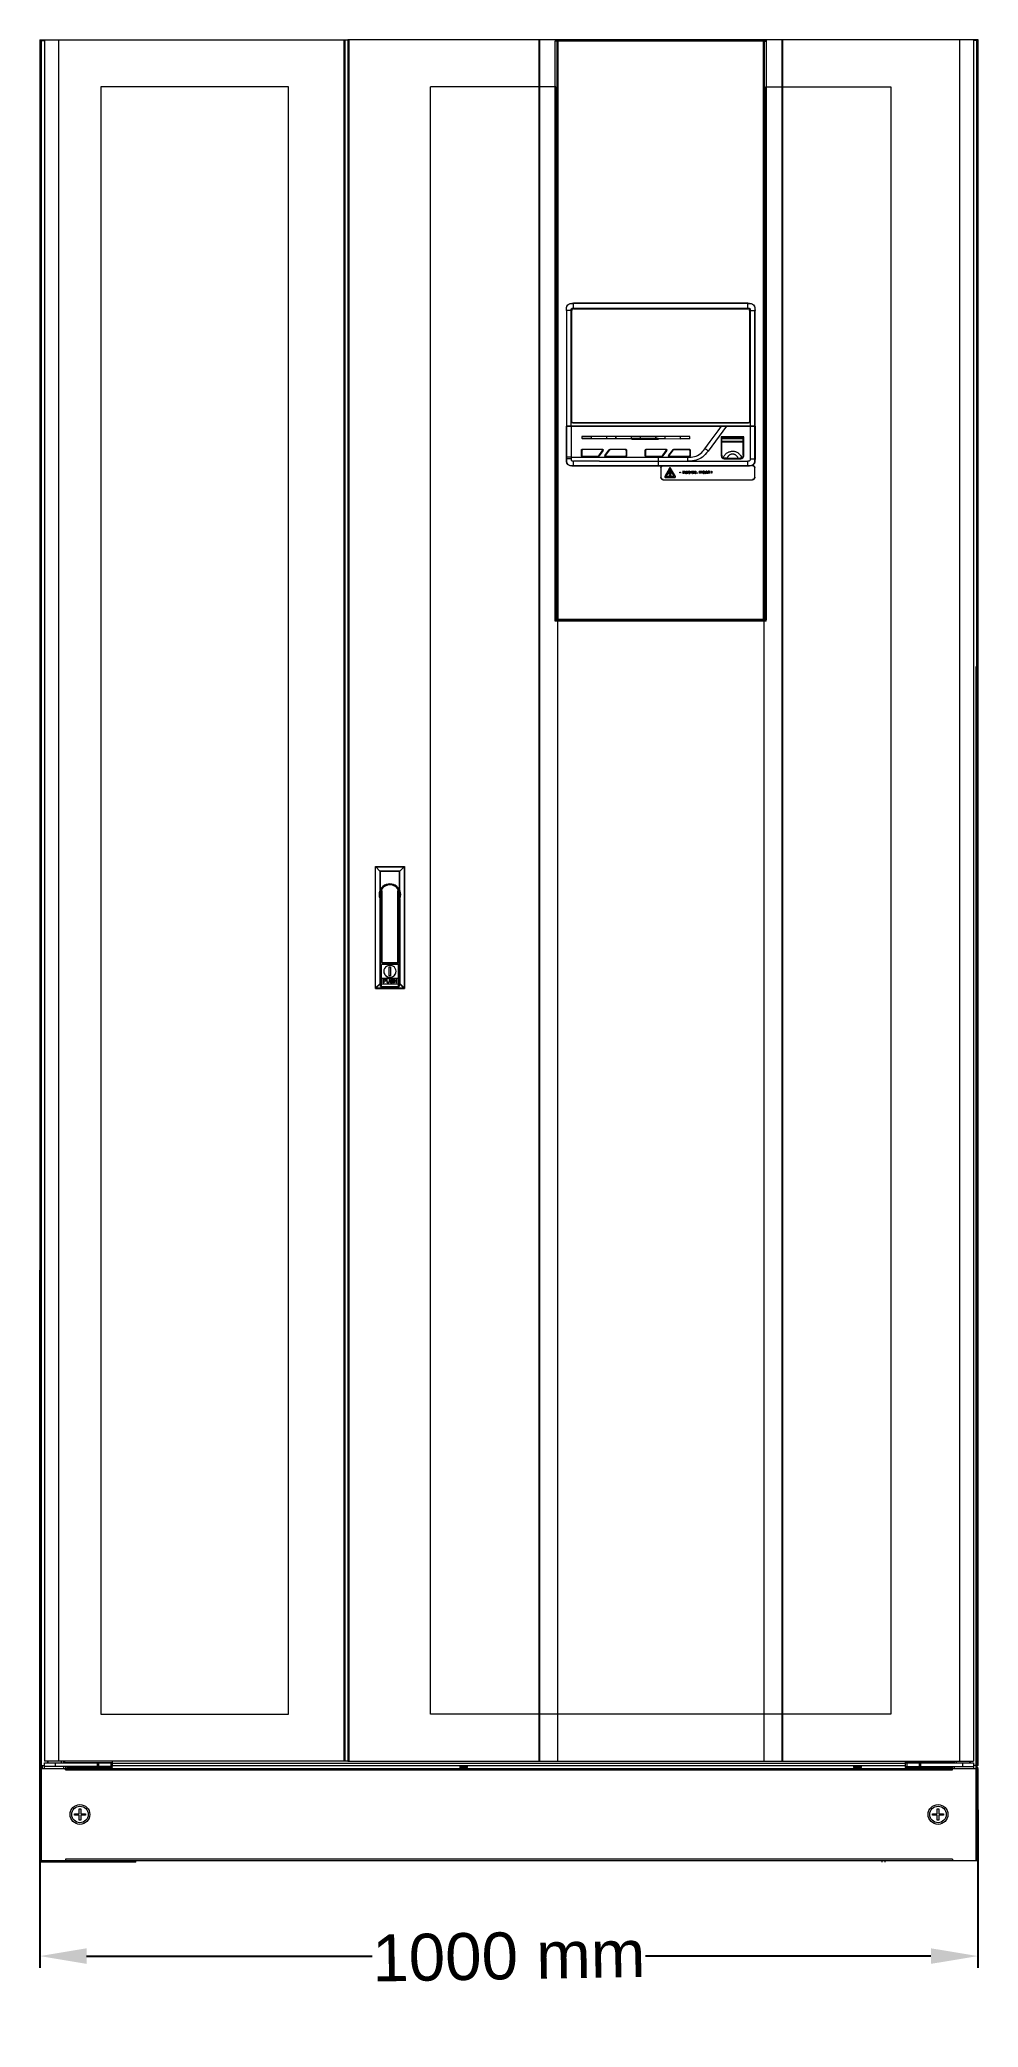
# Model space of a CAD drawing. Header units: millimetres. Extents: x 0 to 100, y -18 to 194.
import ezdxf

# ---------------------------------------------------------------- set-up
doc = ezdxf.new("R2010")
doc.units = ezdxf.units.MM
for name, color, linetype in [('2401-00307_MDCT-M4-8_0', 7, 'Continuous'), ('2401-00329-M6-16TMHO_0', 7, 'Continuous'), ('2401-00459-M4-8PSTTHC_0', 7, 'Continuous'), ('2401-00460-M6-12PSTTHC_0', 7, 'Continuous'), ('4203-77997_0', 7, 'Continuous'), ('4203-77998_0', 7, 'Continuous'), ('4203-78013_1_0', 7, 'Continuous'), ('4203-78013_2_0', 7, 'Continuous'), ('4203-78014_1_0', 7, 'Continuous'), ('4203-78014_2_0', 7, 'Continuous'), ('4203-78015_1_0', 7, 'Continuous'), ('4203-78016_1_0', 7, 'Continuous'), ('4203-78017_0', 7, 'Continuous'), ('4203-78020_0', 7, 'Continuous'), ('4203-78021_0', 7, 'Continuous'), ('4203-78022_0', 7, 'Continuous'), ('4203-78023_3_0', 7, 'Continuous'), ('4203-78025_1_0', 7, 'Continuous'), ('4203-78026_1_0', 7, 'Continuous'), ('4204-00441-MS731-1_0', 7, 'Continuous'), ('4208-01638_A_0', 7, 'Continuous'), ('4208-01643_A_0', 7, 'Continuous'), ('4403-05132_0', 7, 'Continuous'), ('ANJIAN_A_0', 7, 'Continuous'), ('DAOGUANGZHU_A_0', 7, 'Continuous'), ('EPO-ANJIAN_A_0', 7, 'Continuous'), ('EPO_A_0', 7, 'Continuous'), ('ZHUANGSHIMIANBAN_A_0', 7, 'Continuous')]:
    doc.layers.add(name, color=color, linetype=linetype)
doc.styles.get("Standard").update_dxf_attribs({"font": 'arial.ttf'})
doc.dimstyles.new('ISO-25', dxfattribs={"dimtxt": 2.5, "dimasz": 2.5, "dimexe": 1.25, "dimexo": 0.625, "dimtad": 1, "dimtxsty": 'Standard', "dimcen": 2.5, "dimadec": 0, "dimazin": 0, "dimtfac": 1, "dimtmove": 0, "dimatfit": 3, "dimfxl": 1, "dimarcsym": 0})

msp = doc.modelspace()

# ---------------------------------------------------------------- blocks, each defined once
blk = doc.blocks.new('*D9')
at = {"color": 0, "lineweight": -2, "transparency": 16777216}
for p, q in [((0, 5.59), (0, -11.25)), ((100, 5.59), (100, -11.25)), ((5, -10), (35.42, -10)), ((95, -10), (64.58, -10))]:
    blk.add_line(p, q, dxfattribs=at)
at = {"color": 0, "transparency": 16777216}
for points in [[(5, -9.17), (5, -10.83), (0, -10)], [(95, -9.17), (95, -10.83), (100, -10)]]:
    blk.add_solid(points, dxfattribs=at)
at = {"layer": 'Defpoints', "color": 0, "transparency": 16777216}
for p in [(0, 6.22), (100, 6.22), (0, -10)]:
    blk.add_point(p, dxfattribs=at)
at = {"color": 0, "lineweight": 9, "transparency": 16777216, "insert": (50, -10), "char_height": 5, "attachment_point": 5, "rotation": 1}
blk.add_mtext('{1000 mm}', dxfattribs=at)

# ---------------------------------------------------------------- dimensions: what is measured, and where the dimension line sits
at = {"lineweight": 9}
dim = msp.add_linear_dim(base=(0, -10), p1=(100.005, 6.215), p2=(0, 6.215), text='{1000 mm}', dimstyle='ISO-25', override={"dimtxt": 5, "dimasz": 5, "dimtolj": 0}, dxfattribs=at)
dim.commit()
dim.dimension.update_dxf_attribs({"geometry": '*D9', "text_midpoint": (50.002, -10), "text_rotation": 1})

# ---------------------------------------------------------------- linework, layer by layer
at = {"color": 0, "linetype": 'Continuous', "lineweight": 9}
for p, q in [((63.122, 151.781), (63.122, 151.681)), ((65.921, 151.781), (63.122, 151.781)), ((65.921, 151.681), (63.122, 151.681)), ((65.921, 151.781), (65.921, 151.681)), ((67.134, 148.623), (66.626, 147.743)), ((66.974, 148.129), (67.195, 148.511)), ((67.14, 148.632), (67.134, 148.623)), ((67.195, 148.511), (67.636, 147.747)), ((67.256, 148.623), (67.249, 148.632)), ((67.764, 147.743), (67.256, 148.623)), ((66.618, 147.722), (66.617, 147.711)), ((66.621, 147.733), (66.618, 147.722)), ((66.626, 147.743), (66.621, 147.733)), ((66.636, 147.659), (66.644, 147.652)), ((66.644, 147.652), (66.654, 147.646)), ((66.654, 147.646), (66.664, 147.641)), ((66.664, 147.641), (66.676, 147.639)), ((66.676, 147.639), (66.687, 147.638)), ((66.687, 147.638), (67.703, 147.638)), ((66.754, 147.747), (66.974, 148.129)), ((67.636, 147.747), (66.754, 147.747)), ((67.082, 147.996), (67.168, 148.305)), ((67.223, 148.073), (67.082, 147.996)), ((67.184, 147.781), (67.149, 147.923)), ((67.149, 147.923), (67.197, 147.902)), ((67.257, 148.305), (67.167, 148.084)), ((67.167, 148.084), (67.308, 148.151)), ((67.168, 148.305), (67.257, 148.305)), ((67.303, 147.882), (67.184, 147.781)), ((67.197, 147.902), (67.223, 148.073)), ((67.308, 148.151), (67.246, 147.889)), ((67.246, 147.889), (67.303, 147.882)), ((67.769, 147.733), (67.764, 147.743)), ((67.772, 147.722), (67.769, 147.733)), ((67.773, 147.711), (67.772, 147.722))]:
    msp.add_line(p, q, dxfattribs=at)
at = {"lineweight": 9}
for p, q in [((99.805, 63.125), (99.805, 127.472)), ((99.805, 0.2), (99.805, 63.125)), ((0, 0.2), (0, 0)), ((0.24, 0), (0, 0))]:
    msp.add_line(p, q, dxfattribs=at)
at = {"color": 0, "linetype": 'ByBlock', "lineweight": 5}
msp.add_line((0, 0), (0, 63.125), dxfattribs=at)
at = {"color": 0, "linetype": 'ByBlock', "lineweight": 9}
for p, q in [((0, 9.122), (0, 10.096)), ((0, 0.2), (0, 8.901)), ((0, 0.2), (0, 8.901)), ((0, 8.901), (0, 0.2)), ((0, 8.901), (0, 0.2)), ((0, 0.2), (0, 8.901)), ((0, 0.2), (0, 8.898)), ((0, 8.898), (0, 0.2)), ((0, 8.891), (0, 0.2)), ((0, 8.891), (0, 0.2)), ((0, 0.2), (0, 8.891)), ((0, 0.2), (0, 8.891)), ((0, 0.2), (0, 8.891)), ((0, 0.2), (0, 8.856)), ((0, 8.853), (0, 0.2)), ((0, 0.2), (0, 8.847)), ((0, 8.844), (0, 0.2))]:
    msp.add_line(p, q, dxfattribs=at)
at = {"color": 0, "linetype": 'Continuous', "lineweight": 9}
for points in [[(67.189, 148.658), (67.175, 148.656), (67.162, 148.651), (67.15, 148.643), (67.14, 148.632)], [(67.249, 148.632), (67.237, 148.644), (67.222, 148.653), (67.206, 148.657), (67.189, 148.658)], [(66.617, 147.711), (66.617, 147.697), (66.621, 147.683), (66.627, 147.67), (66.636, 147.659)], [(67.703, 147.638), (67.721, 147.64), (67.739, 147.648), (67.754, 147.659), (67.765, 147.675), (67.771, 147.692), (67.773, 147.711)], [(68.221, 148.169), (68.224, 148.182), (68.231, 148.193), (68.242, 148.201), (68.255, 148.204), (68.269, 148.201), (68.28, 148.194), (68.288, 148.183), (68.29, 148.169)], [(68.29, 148.169), (68.288, 148.156), (68.28, 148.145), (68.269, 148.137), (68.256, 148.134), (68.243, 148.137), (68.231, 148.144), (68.224, 148.156), (68.221, 148.169)]]:
    msp.add_lwpolyline(points, dxfattribs=at)
at = {"layer": '2401-00307_MDCT-M4-8_0', "color": 0, "linetype": 'Continuous', "lineweight": 9}
for p, q in [((4.538, 10.096), (4.538, 10.076)), ((4.938, 10.096), (4.938, 10.076)), ((95.106, 10.096), (95.106, 10.076)), ((95.506, 10.096), (95.506, 10.076))]:
    msp.add_line(p, q, dxfattribs=at)
at = {"layer": '2401-00329-M6-16TMHO_0', "color": 0, "linetype": 'Continuous', "lineweight": 9}
for p, q in [((3.689, 5.173), (4.214, 5.173)), ((3.689, 5.023), (3.689, 5.173)), ((4.214, 5.023), (3.689, 5.023)), ((4.214, 5.698), (4.363, 5.698)), ((4.214, 5.173), (4.214, 5.698)), ((4.214, 4.498), (4.214, 5.023)), ((4.363, 4.498), (4.214, 4.498)), ((4.363, 5.698), (4.363, 5.173)), ((4.363, 5.173), (4.888, 5.173)), ((4.888, 5.023), (4.363, 5.023)), ((4.363, 5.023), (4.363, 4.498)), ((4.888, 5.173), (4.888, 5.023)), ((95.156, 5.173), (95.681, 5.173)), ((95.156, 5.023), (95.156, 5.173)), ((95.681, 5.023), (95.156, 5.023)), ((95.681, 5.698), (95.831, 5.698)), ((95.681, 5.173), (95.681, 5.698)), ((95.681, 4.498), (95.681, 5.023)), ((95.831, 4.498), (95.681, 4.498)), ((95.831, 5.698), (95.831, 5.173)), ((95.831, 5.173), (96.356, 5.173)), ((96.356, 5.023), (95.831, 5.023)), ((95.831, 5.023), (95.831, 4.498)), ((96.356, 5.173), (96.356, 5.023))]:
    msp.add_line(p, q, dxfattribs=at)
at = {"layer": '2401-00459-M4-8PSTTHC_0', "color": 0, "linetype": 'Continuous', "lineweight": 9}
for p, q in [((44.774, 10.246), (45.574, 10.246)), ((44.774, 10.246), (44.774, 10.114)), ((44.774, 10.114), (45.574, 10.114)), ((44.798, 10.071), (45.55, 10.071)), ((45.574, 10.246), (45.574, 10.114)), ((86.759, 10.246), (87.559, 10.246)), ((86.759, 10.246), (86.759, 10.114)), ((86.759, 10.114), (87.559, 10.114)), ((86.783, 10.071), (87.535, 10.071)), ((87.559, 10.246), (87.559, 10.114))]:
    msp.add_line(p, q, dxfattribs=at)
for points in [[(44.958, 9.996), (44.947, 10), (44.923, 10.009), (44.899, 10.019), (44.874, 10.03), (44.849, 10.042), (44.824, 10.056), (44.798, 10.071)], [(45.39, 9.996), (45.401, 10), (45.425, 10.009), (45.449, 10.019), (45.474, 10.03), (45.499, 10.042), (45.524, 10.056), (45.55, 10.071)], [(86.943, 9.996), (86.932, 10), (86.908, 10.009), (86.884, 10.019), (86.859, 10.03), (86.834, 10.042), (86.809, 10.056), (86.783, 10.071)], [(87.376, 9.996), (87.386, 10), (87.41, 10.009), (87.435, 10.019), (87.459, 10.03), (87.484, 10.042), (87.509, 10.056), (87.535, 10.071)]]:
    msp.add_lwpolyline(points, dxfattribs=at)
for centre, start, end in [((44.824, 10.246), 90, 180), ((44.824, 10.114), 180, 238.55489), ((45.524, 10.246), 0, 90), ((45.524, 10.114), 301.44511, 0), ((86.809, 10.246), 90, 180), ((86.809, 10.114), 180, 238.55489), ((87.509, 10.246), 0, 75), ((87.509, 10.114), 301.44511, 0)]:
    msp.add_arc(centre, 0.05, start, end, dxfattribs=at)
at = {"layer": '2401-00460-M6-12PSTTHC_0', "color": 0, "linetype": 'Continuous', "lineweight": 9}
for p, q in [((6.438, 10.076), (6.438, 10.096)), ((7.038, 10.076), (7.038, 10.096)), ((93.007, 10.076), (93.007, 10.096)), ((93.607, 10.076), (93.607, 10.096))]:
    msp.add_line(p, q, dxfattribs=at)
at = {"layer": '4203-77997_0', "color": 0, "linetype": 'Continuous', "lineweight": 9}
for p, q in [((0.24, 194.297), (0.24, 194.217)), ((0.46, 194.297), (0.46, 194.217)), ((99.585, 194.217), (99.585, 194.297)), ((99.805, 194.217), (99.805, 194.297)), ((2.519, 10.796), (2.519, 10.596)), ((97.525, 10.596), (97.525, 10.796)), ((0.24, 10.316), (0.24, 10.096)), ((0.46, 10.316), (0.46, 9.996)), ((2.519, 10.196), (2.519, 9.996)), ((2.739, 10.196), (2.739, 9.996)), ((97.306, 9.996), (97.306, 10.196)), ((97.525, 9.996), (97.525, 10.196)), ((99.585, 9.996), (99.585, 10.316)), ((99.805, 10.096), (99.805, 10.316))]:
    msp.add_line(p, q, dxfattribs=at)
at = {"layer": '4203-77998_0', "color": 0, "linetype": 'Continuous', "lineweight": 9}
for p, q in [((92.307, 10.516), (7.737, 10.516)), ((92.307, 10.296), (7.737, 10.296))]:
    msp.add_line(p, q, dxfattribs=at)
at = {"layer": '4203-78013_1_0', "color": 0, "linetype": 'Continuous', "lineweight": 9}
for p, q in [((0.24, 0), (0.24, 0.2)), ((10.236, 0), (0.24, 0)), ((0.54, 0), (0.54, 0.2)), ((9.936, 0), (9.936, 0.2)), ((10.236, 0), (10.236, 0.2))]:
    msp.add_line(p, q, dxfattribs=at)
at = {"layer": '4203-78013_2_0', "color": 0, "linetype": 'Continuous', "lineweight": 9}
for p, q in [((2.739, 10.076), (7.737, 10.076)), ((2.739, 10.076), (2.739, 9.996)), ((2.959, 10.096), (7.737, 10.096)), ((2.959, 10.076), (2.959, 9.996)), ((7.737, 10.096), (7.737, 10.196)), ((7.737, 10.076), (7.737, 9.996))]:
    msp.add_line(p, q, dxfattribs=at)
for radius, start in [(0.22, 146.70666), (0.02, 90)]:
    msp.add_arc((2.959, 10.076), radius, start, 180, dxfattribs=at)
at = {"layer": '4203-78014_1_0', "color": 0, "linetype": 'Continuous', "lineweight": 9}
for p, q in [((89.808, 0), (89.808, 0.2)), ((90.108, 0), (90.108, 0.2))]:
    msp.add_line(p, q, dxfattribs=at)
at = {"layer": '4203-78014_2_0', "color": 0, "linetype": 'Continuous', "lineweight": 9}
for p, q in [((92.307, 10.096), (92.307, 10.196)), ((97.086, 10.096), (92.307, 10.096)), ((92.307, 10.076), (97.306, 10.076)), ((92.307, 10.076), (92.307, 9.996)), ((97.086, 10.076), (97.086, 9.996)), ((97.306, 10.076), (97.306, 9.996))]:
    msp.add_line(p, q, dxfattribs=at)
for radius, end in [(0.02, 90), (0.22, 33.29334)]:
    msp.add_arc((97.086, 10.076), radius, 0, end, dxfattribs=at)
at = {"layer": '4203-78015_1_0', "color": 0, "linetype": 'Continuous', "lineweight": 9}
for p, q in [((0.49, 194.297), (0.49, 63.125)), ((0.49, 194.297), (32.828, 194.297)), ((1.989, 194.297), (1.989, 63.125)), ((32.409, 194.297), (32.409, 63.125)), ((32.528, 194.297), (32.528, 63.125)), ((32.567, 63.125), (32.548, 194.297)), ((26.521, 189.269), (6.498, 189.269)), ((6.498, 189.269), (6.498, 63.125)), ((26.521, 63.125), (26.521, 189.269)), ((0.49, 63.125), (0.49, 10.796)), ((1.989, 63.125), (1.989, 10.796)), ((6.498, 63.125), (6.498, 15.794)), ((26.521, 15.794), (26.521, 63.125)), ((32.409, 63.125), (32.409, 10.796)), ((32.528, 63.125), (32.528, 10.796)), ((32.574, 10.796), (32.567, 63.125)), ((6.498, 15.794), (26.521, 15.794)), ((32.828, 10.796), (0.49, 10.796))]:
    msp.add_line(p, q, dxfattribs=at)
at = {"layer": '4203-78016_1_0', "color": 0, "linetype": 'Continuous', "lineweight": 9}
for p, q in [((32.828, 194.297), (32.828, 63.125)), ((54.934, 194.297), (32.828, 194.297)), ((32.948, 194.297), (32.948, 63.125)), ((53.204, 194.297), (53.204, 63.125)), ((53.267, 194.297), (53.267, 63.125)), ((55.183, 194.161), (55.183, 194.147)), ((77.2, 194.161), (77.2, 194.147)), ((99.555, 194.297), (77.449, 194.297)), ((79.116, 194.297), (79.116, 63.125)), ((79.179, 194.297), (79.179, 63.125)), ((98.055, 194.297), (98.055, 63.125)), ((99.555, 194.297), (99.555, 63.125)), ((55.011, 189.269), (41.655, 189.269)), ((41.655, 63.125), (41.655, 189.269)), ((55.011, 132.539), (55.011, 189.269)), ((77.373, 132.539), (77.373, 189.269)), ((77.373, 189.269), (90.728, 189.269)), ((90.728, 189.269), (90.728, 63.125)), ((55.011, 132.539), (77.373, 132.539)), ((55.183, 132.469), (55.183, 132.454)), ((55.183, 132.319), (55.183, 63.125)), ((55.21, 132.319), (55.21, 63.125)), ((77.174, 132.319), (77.174, 63.125)), ((77.2, 132.469), (77.2, 132.454)), ((77.2, 132.319), (77.2, 63.125)), ((32.828, 63.125), (32.828, 10.796)), ((32.948, 63.125), (32.948, 10.796)), ((41.655, 15.794), (41.655, 63.125)), ((53.204, 63.125), (53.204, 10.796)), ((53.267, 63.125), (53.267, 10.796)), ((55.183, 63.125), (55.183, 10.796)), ((55.21, 63.125), (55.21, 10.796)), ((77.174, 63.125), (77.174, 10.796)), ((77.2, 63.125), (77.2, 10.796)), ((79.116, 63.125), (79.116, 10.796)), ((79.179, 63.125), (79.179, 10.796)), ((90.728, 63.125), (90.728, 15.794)), ((98.055, 63.125), (98.055, 10.796)), ((99.555, 63.125), (99.555, 10.796)), ((90.728, 15.794), (41.655, 15.794)), ((32.828, 10.796), (99.555, 10.796))]:
    msp.add_line(p, q, dxfattribs=at)
at = {"layer": '4203-78017_0', "color": 0, "linetype": 'Continuous', "lineweight": 9}
for p, q in [((0.02, 194.297), (0.02, 63.125)), ((0.02, 194.297), (0.14, 194.297)), ((0.02, 194.217), (0.49, 194.217)), ((0.14, 194.297), (0.14, 194.217)), ((0.14, 194.297), (0.49, 194.297)), ((0.16, 194.217), (0.16, 63.125)), ((99.905, 194.297), (99.555, 194.297)), ((100.025, 194.217), (99.555, 194.217)), ((99.885, 63.125), (99.885, 194.217)), ((99.905, 194.297), (99.905, 194.217)), ((100.025, 194.297), (99.905, 194.297)), ((100.025, 63.125), (100.025, 194.297)), ((0.02, 63.125), (0.02, 10.316)), ((0.16, 63.125), (0.16, 10.316)), ((99.885, 10.316), (99.885, 63.125)), ((100.025, 10.316), (100.025, 63.125)), ((0.82, 10.796), (0.82, 10.616)), ((99.225, 10.616), (99.225, 10.796)), ((0.02, 10.316), (0.49, 10.316)), ((100.025, 10.316), (99.555, 10.316))]:
    msp.add_line(p, q, dxfattribs=at)
for centre, start, end in [((0.52, 10.616), 356.1614, 0), ((99.525, 10.616), 180, 183.8386)]:
    msp.add_arc(centre, 0.3, start, end, dxfattribs=at)
at = {"layer": '4203-78020_0', "color": 0, "linetype": 'Continuous', "lineweight": 9}
for p, q in [((0.24, 10.096), (0, 10.096)), ((0, 10.096), (0, 0.2)), ((0.12, 10.316), (0.12, 10.096)), ((0.24, 10.096), (0.24, 9.996)), ((99.805, 10.096), (100.045, 10.096)), ((99.805, 9.996), (99.805, 10.096)), ((99.925, 10.096), (99.925, 10.316)), ((0.04, 0.2), (0, 0.2))]:
    msp.add_line(p, q, dxfattribs=at)
at = {"layer": '4203-78021_0', "color": 0, "linetype": 'Continuous', "lineweight": 9}
for p, q in [((0.04, 9.996), (100.005, 9.996)), ((0.04, 0.2), (0.04, 9.996)), ((0.18, 0.2), (0.18, 9.996)), ((2.739, 9.857), (2.739, 9.996)), ((2.739, 9.857), (97.306, 9.857)), ((97.306, 9.857), (97.306, 9.996)), ((99.865, 9.996), (99.865, 0.2)), ((100.005, 9.996), (100.005, 0.2)), ((0.04, 0.2), (100.005, 0.2)), ((97.306, 0.34), (2.739, 0.34)), ((2.739, 0.34), (2.739, 0.2)), ((97.306, 0.34), (97.306, 0.2))]:
    msp.add_line(p, q, dxfattribs=at)
for centre, radius in [((4.288, 5.098), 1.054), ((4.288, 5.098), 0.881), ((95.756, 5.098), 1.054), ((95.756, 5.098), 0.881)]:
    msp.add_circle(centre, radius, dxfattribs=at)
at = {"layer": '4203-78022_0', "color": 0, "linetype": 'Continuous', "lineweight": 9}
for p, q in [((54.934, 194.297), (54.934, 194.177)), ((77.449, 194.297), (54.934, 194.297)), ((54.934, 194.177), (55.11, 194.177)), ((54.934, 132.469), (54.934, 194.147)), ((55.274, 194.147), (54.934, 194.147)), ((55.11, 194.297), (55.11, 194.177)), ((55.154, 132.469), (55.154, 194.147)), ((55.185, 194.184), (55.195, 194.157)), ((55.195, 194.147), (55.195, 194.157)), ((77.188, 194.157), (55.195, 194.157)), ((55.274, 132.469), (55.274, 194.147)), ((77.109, 194.147), (77.109, 132.469)), ((77.109, 194.147), (77.449, 194.147)), ((77.198, 194.184), (77.188, 194.157)), ((77.188, 194.147), (77.188, 194.157)), ((77.229, 194.147), (77.229, 132.469)), ((77.273, 194.297), (77.273, 194.177)), ((77.273, 194.177), (77.449, 194.177)), ((77.449, 194.297), (77.449, 194.177)), ((77.449, 194.147), (77.449, 132.469)), ((55.274, 132.469), (54.934, 132.469)), ((54.934, 132.319), (54.934, 132.439)), ((55.11, 132.439), (54.934, 132.439)), ((77.449, 132.319), (54.934, 132.319)), ((55.11, 132.319), (55.11, 132.439)), ((55.185, 132.431), (55.195, 132.459)), ((55.195, 132.459), (55.195, 132.469)), ((77.188, 132.459), (55.195, 132.459)), ((77.109, 132.469), (77.449, 132.469)), ((77.188, 132.459), (77.188, 132.469)), ((77.198, 132.431), (77.188, 132.459)), ((77.273, 132.319), (77.273, 132.439)), ((77.449, 132.439), (77.273, 132.439)), ((77.449, 132.319), (77.449, 132.439))]:
    msp.add_line(p, q, dxfattribs=at)
for points in [[(55.11, 194.297), (55.12, 194.294), (55.131, 194.286), (55.142, 194.273), (55.153, 194.256), (55.163, 194.235), (55.174, 194.21), (55.185, 194.184)], [(55.11, 194.177), (55.12, 194.176), (55.131, 194.175), (55.142, 194.173), (55.153, 194.171), (55.163, 194.168), (55.174, 194.164), (55.185, 194.161), (55.195, 194.157)], [(77.273, 194.177), (77.263, 194.176), (77.252, 194.175), (77.241, 194.173), (77.231, 194.171), (77.22, 194.168), (77.209, 194.164), (77.198, 194.161), (77.188, 194.157)], [(77.273, 194.297), (77.263, 194.294), (77.252, 194.286), (77.241, 194.273), (77.231, 194.256), (77.22, 194.235), (77.209, 194.21), (77.198, 194.184)], [(55.11, 132.439), (55.12, 132.439), (55.131, 132.44), (55.142, 132.442), (55.153, 132.445), (55.163, 132.448), (55.174, 132.451), (55.185, 132.455), (55.195, 132.459)], [(55.11, 132.319), (55.12, 132.321), (55.131, 132.329), (55.142, 132.342), (55.153, 132.36), (55.163, 132.381), (55.174, 132.405), (55.185, 132.431)], [(77.273, 132.439), (77.263, 132.439), (77.252, 132.44), (77.241, 132.442), (77.231, 132.445), (77.22, 132.448), (77.209, 132.451), (77.198, 132.455), (77.188, 132.459)], [(77.273, 132.319), (77.263, 132.321), (77.252, 132.329), (77.241, 132.342), (77.231, 132.36), (77.22, 132.381), (77.209, 132.405), (77.198, 132.431)]]:
    msp.add_lwpolyline(points, dxfattribs=at)
at = {"layer": '4203-78023_3_0', "color": 0, "linetype": 'Continuous', "lineweight": 9}
for p, q in [((0.91, 10.596), (0.91, 10.796)), ((2.309, 10.596), (2.309, 10.796)), ((97.735, 10.596), (97.735, 10.796)), ((99.135, 10.596), (99.135, 10.796))]:
    msp.add_line(p, q, dxfattribs=at)
at = {"layer": '4203-78025_1_0', "color": 0, "linetype": 'Continuous', "lineweight": 9}
for p, q in [((0.49, 10.596), (7.737, 10.596)), ((0.49, 10.196), (0.49, 10.596)), ((1.689, 10.196), (1.689, 10.596)), ((2.689, 10.596), (2.689, 10.796)), ((7.737, 10.616), (2.689, 10.616)), ((6.153, 10.196), (6.153, 10.596)), ((6.31, 10.196), (6.31, 10.596)), ((7.594, 10.596), (7.594, 10.196)), ((7.737, 10.796), (7.737, 10.596)), ((7.737, 10.596), (7.737, 10.196)), ((7.737, 10.196), (0.49, 10.196))]:
    msp.add_line(p, q, dxfattribs=at)
at = {"layer": '4203-78026_1_0', "color": 0, "linetype": 'Continuous', "lineweight": 9}
for p, q in [((92.307, 10.196), (92.307, 10.796)), ((97.355, 10.616), (92.307, 10.616)), ((92.307, 10.596), (99.555, 10.596)), ((92.451, 10.196), (92.451, 10.596)), ((93.735, 10.596), (93.735, 10.196)), ((93.891, 10.596), (93.891, 10.196)), ((97.355, 10.796), (97.355, 10.596)), ((98.355, 10.596), (98.355, 10.196)), ((99.555, 10.596), (99.555, 10.196)), ((92.307, 10.196), (99.555, 10.196))]:
    msp.add_line(p, q, dxfattribs=at)
at = {"layer": '4204-00441-MS731-1_0', "color": 0, "linetype": 'Continuous', "lineweight": 9}
for p, q in [((35.777, 93.158), (35.777, 106.153)), ((36.295, 105.636), (35.777, 106.153)), ((35.777, 106.153), (38.876, 106.153)), ((35.796, 93.208), (35.796, 106.134)), ((35.796, 106.134), (38.857, 106.134)), ((38.359, 105.636), (38.876, 106.153)), ((38.857, 106.134), (38.857, 93.208)), ((38.876, 106.153), (38.876, 93.158)), ((36.263, 105.667), (36.263, 103.591)), ((38.39, 105.667), (36.263, 105.667)), ((36.295, 105.636), (36.295, 103.66)), ((38.359, 105.636), (36.295, 105.636)), ((38.359, 103.66), (38.359, 105.636)), ((38.39, 103.591), (38.39, 105.667)), ((36.277, 93.689), (36.277, 102.685)), ((36.327, 93.358), (36.327, 102.586)), ((36.377, 102.6), (36.377, 103.454)), ((36.427, 103.566), (36.427, 95.957)), ((36.477, 103.595), (36.477, 95.957)), ((38.176, 95.957), (38.176, 103.595)), ((38.226, 95.957), (38.226, 103.566)), ((38.276, 102.6), (38.276, 103.454)), ((38.326, 102.586), (38.326, 93.358)), ((38.376, 102.685), (38.376, 93.689)), ((36.477, 95.957), (36.427, 95.957)), ((36.427, 93.358), (36.427, 95.707)), ((38.226, 95.707), (36.427, 95.707)), ((36.527, 95.907), (36.527, 95.857)), ((36.527, 95.907), (38.126, 95.907)), ((36.527, 95.857), (38.126, 95.857)), ((37.252, 94.497), (37.252, 95.477)), ((37.252, 95.477), (37.402, 95.477)), ((37.252, 95.467), (37.402, 95.467)), ((37.402, 95.477), (37.402, 94.497)), ((38.126, 95.907), (38.126, 95.857)), ((38.176, 95.957), (38.226, 95.957)), ((38.226, 93.358), (38.226, 95.707)), ((35.796, 93.208), (36.277, 93.689)), ((35.827, 93.176), (36.301, 93.65)), ((36.327, 93.358), (38.326, 93.358)), ((38.226, 94.207), (36.427, 94.207)), ((36.427, 93.667), (38.226, 93.667)), ((36.623, 93.756), (36.623, 94.149)), ((36.623, 94.149), (36.819, 94.149)), ((36.672, 93.756), (36.623, 93.756)), ((36.672, 94.107), (36.672, 93.981)), ((36.827, 94.107), (36.672, 94.107)), ((36.672, 93.981), (36.827, 93.981)), ((36.672, 93.931), (36.672, 93.756)), ((36.819, 93.931), (36.672, 93.931)), ((36.819, 94.149), (36.86, 94.14)), ((36.86, 93.94), (36.819, 93.931)), ((36.852, 94.098), (36.827, 94.107)), ((36.827, 93.981), (36.852, 93.99)), ((36.868, 94.082), (36.852, 94.098)), ((36.852, 93.99), (36.868, 94.006)), ((36.86, 94.14), (36.893, 94.115)), ((36.893, 93.965), (36.86, 93.94)), ((36.876, 94.057), (36.868, 94.082)), ((36.868, 94.006), (36.876, 94.032)), ((36.876, 94.032), (36.876, 94.057)), ((36.893, 94.115), (36.917, 94.082)), ((36.917, 93.998), (36.893, 93.965)), ((36.917, 94.082), (36.925, 94.057)), ((36.925, 94.023), (36.917, 93.998)), ((36.925, 94.057), (36.925, 94.023)), ((36.991, 94.149), (36.991, 93.889)), ((37.04, 94.149), (36.991, 94.149)), ((36.991, 93.889), (36.999, 93.848)), ((36.999, 93.848), (37.015, 93.814)), ((37.015, 93.814), (37.048, 93.781)), ((37.04, 93.889), (37.04, 94.149)), ((37.048, 93.856), (37.04, 93.889)), ((37.064, 93.831), (37.048, 93.856)), ((37.048, 93.781), (37.081, 93.764)), ((37.089, 93.814), (37.064, 93.831)), ((37.081, 93.764), (37.122, 93.756)), ((37.122, 93.806), (37.089, 93.814)), ((37.155, 93.806), (37.122, 93.806)), ((37.122, 93.756), (37.155, 93.756)), ((37.187, 93.814), (37.155, 93.806)), ((37.155, 93.756), (37.195, 93.764)), ((37.212, 93.831), (37.187, 93.814)), ((37.195, 93.764), (37.228, 93.781)), ((37.228, 93.856), (37.212, 93.831)), ((37.236, 93.889), (37.228, 93.856)), ((37.228, 93.781), (37.261, 93.814)), ((37.236, 94.149), (37.236, 93.889)), ((37.285, 94.149), (37.236, 94.149)), ((37.402, 94.497), (37.252, 94.497)), ((37.261, 93.814), (37.277, 93.848)), ((37.277, 93.848), (37.285, 93.889)), ((37.285, 93.889), (37.285, 94.149)), ((37.351, 93.864), (37.359, 93.831)), ((37.4, 93.864), (37.351, 93.864)), ((37.359, 93.831), (37.384, 93.789)), ((37.384, 94.09), (37.376, 94.057)), ((37.376, 94.057), (37.376, 94.023)), ((37.376, 94.023), (37.384, 93.99)), ((37.416, 94.124), (37.384, 94.09)), ((37.384, 93.99), (37.416, 93.956)), ((37.384, 93.789), (37.425, 93.764)), ((37.408, 93.839), (37.4, 93.864)), ((37.433, 93.814), (37.408, 93.839)), ((37.449, 94.14), (37.416, 94.124)), ((37.416, 93.956), (37.449, 93.94)), ((37.425, 94.048), (37.433, 94.073)), ((37.425, 94.032), (37.425, 94.048)), ((37.433, 94.006), (37.425, 94.032)), ((37.425, 93.764), (37.466, 93.756)), ((37.433, 94.073), (37.457, 94.09)), ((37.457, 93.99), (37.433, 94.006)), ((37.466, 93.806), (37.433, 93.814)), ((37.482, 94.149), (37.449, 94.14)), ((37.449, 93.94), (37.482, 93.931)), ((37.457, 94.09), (37.482, 94.098)), ((37.482, 93.981), (37.457, 93.99)), ((37.531, 93.806), (37.466, 93.806)), ((37.466, 93.756), (37.531, 93.756)), ((37.523, 94.149), (37.482, 94.149)), ((37.482, 94.098), (37.531, 94.098)), ((37.531, 93.981), (37.482, 93.981)), ((37.482, 93.931), (37.531, 93.931)), ((37.564, 94.14), (37.523, 94.149)), ((37.531, 94.098), (37.556, 94.09)), ((37.572, 93.973), (37.531, 93.981)), ((37.531, 93.931), (37.564, 93.923)), ((37.564, 93.814), (37.531, 93.806)), ((37.531, 93.756), (37.572, 93.764)), ((37.556, 94.09), (37.572, 94.073)), ((37.596, 94.115), (37.564, 94.14)), ((37.564, 93.923), (37.588, 93.906)), ((37.588, 93.831), (37.564, 93.814)), ((37.572, 94.073), (37.58, 94.057)), ((37.605, 93.956), (37.572, 93.973)), ((37.572, 93.764), (37.605, 93.781)), ((37.58, 94.057), (37.629, 94.057)), ((37.588, 93.906), (37.605, 93.881)), ((37.605, 93.856), (37.588, 93.831)), ((37.621, 94.082), (37.596, 94.115)), ((37.637, 93.923), (37.605, 93.956)), ((37.605, 93.881), (37.605, 93.856)), ((37.605, 93.781), (37.637, 93.814)), ((37.629, 94.057), (37.621, 94.082)), ((37.654, 93.889), (37.637, 93.923)), ((37.637, 93.814), (37.654, 93.848)), ((37.654, 93.848), (37.654, 93.889)), ((37.719, 93.756), (37.719, 94.149)), ((37.719, 94.149), (37.768, 94.149)), ((37.768, 93.756), (37.719, 93.756)), ((37.768, 94.149), (37.768, 93.99)), ((37.768, 93.99), (37.998, 93.99)), ((37.768, 93.94), (37.768, 93.756)), ((37.998, 93.94), (37.768, 93.94)), ((37.958, 94.834), (37.977, 94.987)), ((37.998, 93.99), (37.998, 94.149)), ((37.998, 94.149), (38.047, 94.149)), ((37.998, 93.756), (37.998, 93.94)), ((38.047, 93.756), (37.998, 93.756)), ((38.047, 94.149), (38.047, 93.756)), ((38.826, 93.176), (38.353, 93.65)), ((38.857, 93.208), (38.376, 93.689)), ((35.781, 93.196), (35.777, 93.208)), ((35.777, 93.208), (35.796, 93.208)), ((35.777, 93.158), (38.876, 93.158)), ((35.792, 93.186), (35.781, 93.196)), ((35.788, 93.158), (35.8, 93.16)), ((35.796, 93.208), (35.805, 93.196)), ((35.805, 93.196), (35.815, 93.185)), ((35.815, 93.185), (35.827, 93.176)), ((38.826, 93.176), (35.827, 93.176)), ((38.826, 93.176), (38.838, 93.185)), ((38.826, 93.158), (38.826, 93.176)), ((38.838, 93.185), (38.849, 93.196)), ((38.849, 93.196), (38.857, 93.208)), ((38.876, 93.169), (38.874, 93.18))]:
    msp.add_line(p, q, dxfattribs=at)
for points in [[(37.977, 94.987), (37.958, 95.139), (37.902, 95.283), (37.813, 95.409), (37.696, 95.511), (37.557, 95.583), (37.405, 95.619), (37.248, 95.619), (37.096, 95.583), (36.958, 95.511), (36.84, 95.409), (36.751, 95.283), (36.696, 95.139), (36.677, 94.987)], [(36.301, 93.65), (36.294, 93.655), (36.287, 93.662), (36.282, 93.67), (36.278, 93.679), (36.277, 93.689)], [(36.327, 93.595), (36.325, 93.612), (36.32, 93.627), (36.312, 93.64), (36.301, 93.65)], [(36.677, 94.987), (36.696, 94.834), (36.751, 94.691), (36.84, 94.564), (36.958, 94.462), (37.096, 94.391), (37.248, 94.354), (37.405, 94.354), (37.557, 94.391), (37.696, 94.462), (37.813, 94.564), (37.902, 94.691), (37.958, 94.834)], [(36.677, 94.977), (36.693, 94.835), (36.741, 94.701), (36.819, 94.58), (36.922, 94.479), (37.045, 94.403), (37.182, 94.356), (37.327, 94.34), (37.471, 94.356), (37.609, 94.403), (37.732, 94.479), (37.835, 94.58), (37.912, 94.701), (37.96, 94.835), (37.977, 94.977)], [(38.353, 93.65), (38.342, 93.64), (38.334, 93.627), (38.328, 93.612), (38.326, 93.595)], [(38.353, 93.65), (38.365, 93.66), (38.373, 93.673), (38.376, 93.689)], [(35.827, 93.176), (35.808, 93.179), (35.792, 93.186)], [(35.8, 93.16), (35.813, 93.167), (35.827, 93.176)], [(38.848, 93.172), (38.838, 93.161), (38.826, 93.158)], [(38.857, 93.208), (38.855, 93.188), (38.848, 93.172)], [(38.874, 93.18), (38.867, 93.194), (38.857, 93.208)]]:
    msp.add_lwpolyline(points, dxfattribs=at)
for centre, radius, start, end in [((37.327, 103.154), 1.15, 330.40815, 209.59185), ((37.327, 103.154), 1.1, 329.72736, 210.27264), ((37.327, 103.154), 1.05, 334.79123, 205.20877), ((36.527, 103.454), 0.15, 109.47122, 180), ((38.126, 103.454), 0.15, 0, 70.52878), ((36.527, 95.957), 0.1, 180, 270), ((36.527, 95.957), 0.05, 180, 270), ((38.126, 95.957), 0.1, 270, 360), ((38.126, 95.957), 0.05, 270, 0)]:
    msp.add_arc(centre, radius, start, end, dxfattribs=at)
at = {"layer": '4208-01638_A_0', "color": 0, "linetype": 'Continuous', "lineweight": 9}
for p, q in [((56.135, 149.617), (56.135, 153.099)), ((56.135, 153.099), (76.238, 153.096)), ((56.145, 153.099), (56.145, 149.617)), ((56.645, 153.099), (56.645, 149.805)), ((73.194, 153.097), (71.24, 150.451)), ((71.476, 151.476), (72.319, 152.619)), ((72.319, 152.619), (72.672, 153.097)), ((75.738, 153.096), (75.737, 149.576)), ((76.237, 149.615), (76.238, 153.096)), ((76.248, 153.096), (76.248, 149.615)), ((57.744, 149.991), (57.744, 150.508)), ((57.797, 152.006), (57.797, 151.77)), ((69.293, 152.005), (57.797, 152.006)), ((58.816, 151.769), (57.797, 151.77)), ((57.886, 150.649), (59.922, 150.649)), ((58.816, 151.769), (58.816, 152.006)), ((58.816, 151.769), (60.416, 151.769)), ((60.012, 150.471), (59.617, 149.935)), ((60.281, 150.022), (60.677, 150.559)), ((60.416, 152.006), (60.416, 151.769)), ((60.416, 151.769), (66.674, 151.769)), ((60.855, 150.649), (62.411, 150.649)), ((61.436, 151.769), (61.436, 152.006)), ((62.552, 150.507), (62.552, 149.982)), ((63.035, 152.005), (63.035, 151.769)), ((64.055, 151.769), (64.055, 152.005)), ((64.537, 149.991), (64.537, 150.507)), ((64.679, 150.649), (66.715, 150.648)), ((65.654, 152.005), (65.654, 151.769)), ((66.805, 150.47), (66.409, 149.935)), ((66.674, 151.769), (66.674, 152.005)), ((66.674, 151.769), (68.273, 151.768)), ((67.073, 150.021), (67.47, 150.558)), ((67.648, 150.648), (69.203, 150.648)), ((68.273, 152.005), (68.273, 151.768)), ((69.293, 151.768), (68.273, 151.768)), ((69.293, 151.768), (69.293, 152.005)), ((69.345, 150.507), (69.345, 149.982)), ((70.902, 150.699), (71.476, 151.476)), ((72.653, 151.979), (72.653, 149.939)), ((75.052, 151.979), (72.653, 151.979)), ((72.673, 151.959), (72.653, 151.979)), ((72.673, 149.939), (72.673, 151.959)), ((72.673, 151.959), (75.032, 151.958)), ((72.673, 151.773), (72.703, 151.773)), ((72.673, 151.553), (72.703, 151.553)), ((72.703, 151.329), (72.673, 151.329)), ((72.673, 151.309), (72.703, 151.309)), ((72.703, 151.279), (72.673, 151.279)), ((72.673, 151.259), (72.703, 151.259)), ((75.002, 151.773), (75.032, 151.773)), ((75.002, 151.553), (75.032, 151.553)), ((75.032, 151.329), (75.002, 151.329)), ((75.002, 151.309), (75.032, 151.309)), ((75.032, 151.279), (75.002, 151.279)), ((75.002, 151.259), (75.032, 151.259)), ((75.032, 151.958), (75.052, 151.978)), ((75.032, 151.958), (75.032, 149.939)), ((75.052, 149.939), (75.052, 151.979)), ((56.137, 149.445), (56.135, 149.617)), ((56.145, 149.617), (56.135, 149.617)), ((56.645, 149.805), (56.645, 149.571)), ((56.891, 148.861), (56.716, 148.864)), ((59.662, 149.375), (56.887, 149.384)), ((56.891, 148.871), (56.891, 149.384)), ((56.891, 148.861), (56.891, 148.871)), ((56.891, 148.871), (75.491, 148.869)), ((75.491, 148.859), (56.891, 148.861)), ((59.438, 149.845), (57.886, 149.85)), ((62.411, 149.841), (60.37, 149.844)), ((64.404, 149.79), (65.955, 149.79)), ((66.231, 149.845), (64.678, 149.849)), ((65.955, 148.87), (65.955, 149.79)), ((65.955, 149.79), (69.098, 149.79)), ((65.955, 149.37), (75.495, 149.369)), ((69.203, 149.84), (67.163, 149.843)), ((69.098, 149.37), (69.098, 149.79)), ((72.673, 149.939), (72.653, 149.939)), ((72.972, 149.619), (72.972, 149.639)), ((74.732, 149.639), (72.972, 149.639)), ((72.973, 149.619), (74.732, 149.619)), ((74.732, 149.639), (74.732, 149.619)), ((75.052, 149.939), (75.032, 149.939)), ((75.491, 148.859), (75.491, 149.369)), ((75.663, 148.861), (75.491, 148.859)), ((75.737, 149.615), (76.248, 149.615))]:
    msp.add_line(p, q, dxfattribs=at)
for points in [[(57.744, 150.507), (57.748, 150.556), (57.765, 150.598), (57.796, 150.629), (57.838, 150.645), (57.886, 150.648)], [(59.922, 150.648), (59.962, 150.646), (59.998, 150.638), (60.026, 150.621), (60.044, 150.598), (60.052, 150.57), (60.049, 150.537), (60.034, 150.503), (60.012, 150.47)], [(60.677, 150.558), (60.711, 150.598), (60.753, 150.628), (60.803, 150.644), (60.855, 150.648)], [(62.411, 150.648), (62.46, 150.644), (62.501, 150.627), (62.532, 150.596), (62.548, 150.555), (62.552, 150.507)], [(64.537, 150.506), (64.541, 150.555), (64.558, 150.597), (64.589, 150.628), (64.63, 150.644), (64.679, 150.648)], [(66.715, 150.647), (66.755, 150.646), (66.791, 150.637), (66.819, 150.621), (66.837, 150.598), (66.845, 150.569), (66.842, 150.536), (66.827, 150.502), (66.805, 150.469)], [(67.47, 150.557), (67.504, 150.597), (67.546, 150.627), (67.596, 150.643), (67.648, 150.647)], [(69.098, 149.79), (69.275, 149.792), (69.452, 149.802), (69.628, 149.823), (69.801, 149.859), (69.97, 149.913), (70.133, 149.984), (70.286, 150.072), (70.429, 150.176), (70.561, 150.293), (70.683, 150.422), (70.795, 150.558), (70.902, 150.699)], [(71.24, 150.451), (71.086, 150.249), (70.935, 150.076), (70.785, 149.928), (70.635, 149.804), (70.482, 149.7), (70.326, 149.611), (70.162, 149.537), (69.988, 149.476), (69.8, 149.428), (69.593, 149.394), (69.362, 149.375), (69.098, 149.37)], [(69.203, 150.647), (69.253, 150.643), (69.294, 150.627), (69.325, 150.595), (69.341, 150.554), (69.345, 150.506)], [(71.24, 150.451), (71.14, 150.526), (71.028, 150.609), (70.902, 150.7)], [(56.716, 148.864), (56.557, 148.882), (56.412, 148.931), (56.289, 149.019), (56.203, 149.143), (56.155, 149.288), (56.137, 149.445)], [(56.645, 149.805), (56.456, 149.802), (56.288, 149.802), (56.145, 149.805)], [(56.145, 149.618), (56.148, 149.441), (56.167, 149.283), (56.215, 149.14), (56.3, 149.021), (56.421, 148.938), (56.563, 148.892), (56.718, 148.874), (56.891, 148.871)], [(56.645, 149.611), (56.459, 149.611), (56.291, 149.613), (56.145, 149.618)], [(56.645, 149.805), (59.231, 149.797), (61.818, 149.792), (64.404, 149.79)], [(56.645, 149.571), (56.647, 149.536), (56.653, 149.505), (56.661, 149.478), (56.674, 149.455), (56.689, 149.436), (56.707, 149.42), (56.727, 149.408), (56.751, 149.398), (56.779, 149.392), (56.811, 149.387), (56.847, 149.385), (56.887, 149.384)], [(57.885, 149.85), (57.837, 149.854), (57.795, 149.871), (57.764, 149.902), (57.748, 149.943), (57.744, 149.991)], [(59.617, 149.935), (59.583, 149.896), (59.54, 149.865), (59.49, 149.849), (59.438, 149.845)], [(59.662, 149.375), (62.69, 149.371), (65.955, 149.37)], [(60.37, 149.844), (60.33, 149.845), (60.294, 149.854), (60.266, 149.871), (60.248, 149.894), (60.24, 149.923), (60.243, 149.955), (60.258, 149.989), (60.281, 150.022)], [(62.552, 149.982), (62.548, 149.933), (62.531, 149.892), (62.5, 149.861), (62.459, 149.845), (62.411, 149.842)], [(64.678, 149.849), (64.629, 149.853), (64.588, 149.87), (64.557, 149.901), (64.541, 149.942), (64.537, 149.991)], [(66.409, 149.935), (66.375, 149.895), (66.333, 149.865), (66.283, 149.849), (66.231, 149.845)], [(67.163, 149.843), (67.123, 149.845), (67.087, 149.853), (67.059, 149.87), (67.041, 149.893), (67.033, 149.922), (67.036, 149.954), (67.051, 149.988), (67.073, 150.021)], [(69.345, 149.982), (69.341, 149.932), (69.324, 149.891), (69.293, 149.86), (69.252, 149.844), (69.203, 149.842)], [(75.491, 148.869), (75.667, 148.872), (75.826, 148.891), (75.968, 148.938), (76.087, 149.024), (76.171, 149.144), (76.217, 149.286), (76.234, 149.442), (76.237, 149.615)], [(75.737, 149.576), (75.733, 149.521), (75.722, 149.475), (75.703, 149.438), (75.672, 149.406), (75.645, 149.39), (75.607, 149.378), (75.556, 149.371), (75.495, 149.369)], [(76.248, 149.615), (76.245, 149.44), (76.226, 149.281), (76.177, 149.135), (76.09, 149.013), (75.965, 148.927), (75.82, 148.879), (75.663, 148.861)]]:
    msp.add_lwpolyline(points, dxfattribs=at)
for centre, radius, start, end in [((72.972, 149.939), 0.32, 180.03939, 270.03478), ((72.972, 149.939), 0.3, 179.99154, 269.99352), ((74.732, 149.939), 0.32, 270.03479, 0.03936), ((74.732, 149.939), 0.3, 269.99352, 359.99154)]:
    msp.add_arc(centre, radius, start, end, dxfattribs=at)
at = {"layer": '4208-01643_A_0', "color": 0, "linetype": 'Continuous', "lineweight": 9}
for p, q in [((56.135, 165.446), (56.135, 153.096)), ((56.645, 165.445), (56.135, 165.446)), ((56.145, 165.446), (56.145, 153.096)), ((56.645, 153.096), (56.645, 165.457)), ((56.695, 165.442), (56.695, 153.566)), ((56.892, 165.692), (56.891, 166.202)), ((62.044, 166.202), (56.891, 166.202)), ((62.044, 166.192), (56.891, 166.192)), ((56.892, 165.692), (75.491, 165.692)), ((75.488, 165.642), (56.895, 165.642)), ((75.492, 166.202), (62.044, 166.202)), ((75.492, 166.192), (62.044, 166.192)), ((75.491, 165.692), (75.492, 166.202)), ((75.688, 153.566), (75.688, 165.442)), ((75.738, 165.486), (75.738, 153.096)), ((75.738, 165.445), (76.248, 165.446)), ((76.238, 153.096), (76.238, 165.446)), ((76.248, 153.096), (76.248, 165.446)), ((76.248, 153.096), (56.135, 153.096)), ((56.815, 153.446), (75.568, 153.446))]:
    msp.add_line(p, q, dxfattribs=at)
for points in [[(56.135, 165.446), (56.138, 165.614), (56.156, 165.768), (56.204, 165.911), (56.288, 166.032), (56.408, 166.121), (56.552, 166.174), (56.713, 166.198), (56.891, 166.202)], [(56.145, 165.446), (56.148, 165.612), (56.166, 165.765), (56.212, 165.906), (56.296, 166.026), (56.416, 166.113), (56.559, 166.165), (56.717, 166.188), (56.891, 166.192)], [(56.645, 165.457), (56.646, 165.501), (56.649, 165.539), (56.656, 165.574), (56.668, 165.602), (56.682, 165.626), (56.699, 165.645), (56.72, 165.661), (56.745, 165.674), (56.775, 165.684), (56.81, 165.689), (56.849, 165.692), (56.892, 165.692)], [(75.491, 165.692), (75.561, 165.69), (75.625, 165.679), (75.68, 165.649), (75.715, 165.604), (75.732, 165.548), (75.738, 165.486)], [(75.492, 166.202), (75.673, 166.198), (75.835, 166.173), (75.982, 166.117), (76.101, 166.026), (76.183, 165.903), (76.228, 165.762), (76.246, 165.61), (76.248, 165.446)], [(75.492, 166.192), (75.672, 166.187), (75.833, 166.163), (75.976, 166.108), (76.093, 166.02), (76.174, 165.9), (76.218, 165.761), (76.235, 165.611), (76.238, 165.446)]]:
    msp.add_lwpolyline(points, dxfattribs=at)
for centre, radius, start, end in [((56.895, 165.442), 0.2, 90, 180), ((75.488, 165.442), 0.2, 0, 90), ((56.815, 153.566), 0.12, 180, 270), ((75.568, 153.566), 0.12, 270, 0)]:
    msp.add_arc(centre, radius, start, end, dxfattribs=at)
at = {"layer": '4403-05132_0', "color": 0, "linetype": 'Continuous', "lineweight": 9}
for p, q in [((66.223, 148.648), (66.223, 147.648)), ((66.231, 148.71), (66.233, 148.716)), ((66.255, 148.769), (66.259, 148.776)), ((66.295, 148.823), (66.297, 148.826)), ((67.134, 148.623), (66.626, 147.743)), ((67.195, 148.511), (66.754, 147.747)), ((67.14, 148.632), (67.134, 148.623)), ((67.636, 147.747), (67.195, 148.511)), ((67.256, 148.623), (67.249, 148.632)), ((67.764, 147.743), (67.256, 148.623)), ((69.19, 148.32), (69.213, 148.315)), ((75.969, 148.898), (75.877, 148.898)), ((76.031, 148.89), (76.037, 148.888)), ((76.09, 148.866), (76.098, 148.862)), ((76.144, 148.826), (76.148, 148.823)), ((76.183, 148.776), (76.188, 148.769)), ((76.209, 148.716), (76.211, 148.709)), ((76.219, 147.648), (76.219, 148.648)), ((66.233, 147.58), (66.231, 147.587)), ((66.259, 147.52), (66.255, 147.527)), ((66.298, 147.47), (66.295, 147.473)), ((66.352, 147.43), (66.345, 147.434)), ((66.411, 147.406), (66.405, 147.408)), ((66.473, 147.398), (75.969, 147.398)), ((66.618, 147.722), (66.617, 147.711)), ((66.621, 147.733), (66.618, 147.722)), ((66.626, 147.743), (66.621, 147.733)), ((66.636, 147.659), (66.644, 147.652)), ((66.644, 147.652), (66.654, 147.646)), ((66.654, 147.646), (66.664, 147.641)), ((66.664, 147.641), (66.676, 147.639)), ((66.676, 147.639), (66.687, 147.638)), ((66.687, 147.638), (67.703, 147.638)), ((66.754, 147.747), (66.974, 148.129)), ((67.636, 147.747), (66.754, 147.747)), ((67.082, 147.996), (67.168, 148.305)), ((67.223, 148.073), (67.082, 147.996)), ((67.184, 147.781), (67.149, 147.923)), ((67.149, 147.923), (67.197, 147.902)), ((67.257, 148.305), (67.167, 148.084)), ((67.167, 148.084), (67.308, 148.151)), ((67.168, 148.305), (67.257, 148.305)), ((67.303, 147.882), (67.184, 147.781)), ((67.197, 147.902), (67.223, 148.073)), ((67.308, 148.151), (67.246, 147.889)), ((67.246, 147.889), (67.303, 147.882)), ((67.769, 147.733), (67.764, 147.743)), ((67.772, 147.722), (67.769, 147.733)), ((67.773, 147.711), (67.772, 147.722)), ((68.509, 148.107), (68.509, 148.127)), ((68.509, 148.127), (68.599, 148.127)), ((68.599, 148.107), (68.509, 148.107)), ((68.514, 148.256), (68.514, 148.276)), ((68.514, 148.276), (68.599, 148.276)), ((68.599, 148.256), (68.514, 148.256)), ((68.519, 148.182), (68.519, 148.202)), ((68.519, 148.202), (68.599, 148.202)), ((68.599, 148.182), (68.519, 148.182)), ((68.599, 148.276), (68.599, 148.315)), ((68.599, 148.315), (68.621, 148.315)), ((68.599, 148.202), (68.599, 148.256)), ((68.599, 148.127), (68.599, 148.182)), ((68.599, 148.047), (68.599, 148.107)), ((68.621, 148.047), (68.599, 148.047)), ((68.621, 148.315), (68.621, 148.047)), ((68.665, 148.047), (68.665, 148.315)), ((68.665, 148.315), (68.687, 148.315)), ((68.687, 148.047), (68.665, 148.047)), ((68.687, 148.315), (68.687, 148.276)), ((68.687, 148.276), (68.772, 148.276)), ((68.687, 148.256), (68.687, 148.202)), ((68.772, 148.256), (68.687, 148.256)), ((68.687, 148.202), (68.768, 148.202)), ((68.687, 148.182), (68.687, 148.127)), ((68.768, 148.182), (68.687, 148.182)), ((68.687, 148.127), (68.778, 148.127)), ((68.687, 148.107), (68.687, 148.047)), ((68.778, 148.107), (68.687, 148.107)), ((68.768, 148.202), (68.768, 148.182)), ((68.772, 148.276), (68.772, 148.256)), ((68.778, 148.127), (68.778, 148.107)), ((68.824, 148.052), (68.813, 148.07)), ((68.825, 148.214), (68.825, 148.306)), ((68.825, 148.306), (68.845, 148.306)), ((68.845, 148.214), (68.825, 148.214)), ((68.843, 148.111), (68.832, 148.133)), ((68.844, 148.184), (68.849, 148.186)), ((68.853, 148.163), (68.844, 148.184)), ((68.845, 148.306), (68.845, 148.214)), ((68.879, 148.211), (68.879, 148.313)), ((68.879, 148.313), (68.899, 148.313)), ((68.899, 148.211), (68.879, 148.211)), ((68.881, 148.182), (68.902, 148.183)), ((68.885, 148.198), (68.894, 148.202)), ((68.886, 148.108), (68.899, 148.092)), ((68.907, 148.117), (68.888, 148.116)), ((68.906, 148.168), (68.893, 148.168)), ((68.928, 148.049), (68.893, 148.05)), ((68.899, 148.313), (68.899, 148.211)), ((68.899, 148.071), (68.912, 148.07)), ((68.902, 148.183), (68.938, 148.184)), ((68.939, 148.17), (68.906, 148.168)), ((68.939, 148.118), (68.907, 148.117)), ((68.918, 148.286), (68.918, 148.303)), ((68.918, 148.303), (69.05, 148.303)), ((68.931, 148.286), (68.918, 148.286)), ((68.931, 148.134), (68.972, 148.136)), ((68.944, 148.208), (68.933, 148.203)), ((68.935, 148.215), (68.944, 148.208)), ((68.938, 148.184), (68.974, 148.185)), ((68.939, 148.085), (68.939, 148.118)), ((69.027, 148.286), (68.951, 148.286)), ((69.028, 148.123), (68.96, 148.119)), ((68.96, 148.119), (68.96, 148.082)), ((68.972, 148.136), (69.012, 148.138)), ((68.974, 148.185), (69.008, 148.201)), ((68.983, 148.091), (68.994, 148.107)), ((68.993, 148.156), (69.008, 148.168)), ((69.012, 148.138), (68.993, 148.156)), ((69.008, 148.201), (69.023, 148.188)), ((69.049, 148.101), (69.028, 148.123)), ((69.065, 148.116), (69.049, 148.101)), ((69.05, 148.303), (69.05, 148.285)), ((69.07, 148.073), (69.058, 148.054)), ((69.131, 148.129), (69.151, 148.123)), ((69.136, 148.143), (69.136, 148.161)), ((69.136, 148.161), (69.328, 148.161)), ((69.232, 148.143), (69.136, 148.143)), ((69.142, 148.187), (69.142, 148.205)), ((69.142, 148.205), (69.328, 148.205)), ((69.328, 148.187), (69.142, 148.187)), ((69.145, 148.23), (69.145, 148.24)), ((69.328, 148.23), (69.145, 148.23)), ((69.155, 148.249), (69.25, 148.249)), ((69.174, 148.087), (69.174, 148.127)), ((69.174, 148.127), (69.196, 148.127)), ((69.274, 148.276), (69.182, 148.276)), ((69.196, 148.127), (69.196, 148.088)), ((69.198, 148.294), (69.301, 148.294)), ((69.277, 148.051), (69.206, 148.051)), ((69.212, 148.07), (69.274, 148.07)), ((69.219, 148.133), (69.232, 148.143)), ((69.328, 148.143), (69.237, 148.143)), ((69.268, 148.108), (69.25, 148.095)), ((69.301, 148.276), (69.276, 148.249)), ((69.276, 148.249), (69.349, 148.249)), ((69.298, 148.103), (69.299, 148.108)), ((69.301, 148.294), (69.301, 148.276)), ((69.321, 148.104), (69.319, 148.097)), ((69.321, 148.107), (69.321, 148.104)), ((69.327, 148.119), (69.344, 148.13)), ((69.328, 148.205), (69.328, 148.23)), ((69.328, 148.161), (69.328, 148.187)), ((69.328, 148.134), (69.328, 148.143)), ((69.349, 148.134), (69.328, 148.134)), ((69.349, 148.249), (69.349, 148.134)), ((69.38, 148.08), (69.361, 148.067)), ((69.406, 148.183), (69.402, 148.184)), ((69.413, 148.253), (69.43, 148.251)), ((69.44, 148.046), (69.44, 148.316)), ((69.44, 148.316), (69.459, 148.316)), ((69.459, 148.046), (69.44, 148.046)), ((69.459, 148.316), (69.459, 148.26)), ((69.459, 148.26), (69.47, 148.267)), ((69.459, 148.253), (69.459, 148.046)), ((69.47, 148.267), (69.475, 148.26)), ((69.495, 148.237), (69.479, 148.225)), ((69.483, 148.204), (69.483, 148.221)), ((69.483, 148.221), (69.568, 148.221)), ((69.677, 148.204), (69.483, 148.204)), ((69.491, 148.276), (69.491, 148.293)), ((69.491, 148.293), (69.568, 148.293)), ((69.568, 148.276), (69.491, 148.276)), ((69.498, 148.24), (69.498, 148.257)), ((69.498, 148.257), (69.568, 148.257)), ((69.568, 148.24), (69.498, 148.24)), ((69.501, 148.047), (69.501, 148.187)), ((69.501, 148.187), (69.656, 148.187)), ((69.522, 148.047), (69.501, 148.047)), ((69.522, 148.169), (69.522, 148.15)), ((69.635, 148.169), (69.522, 148.169)), ((69.522, 148.15), (69.635, 148.15)), ((69.522, 148.133), (69.522, 148.114)), ((69.635, 148.133), (69.522, 148.133)), ((69.522, 148.114), (69.635, 148.114)), ((69.522, 148.097), (69.522, 148.047)), ((69.635, 148.097), (69.522, 148.097)), ((69.568, 148.293), (69.568, 148.318)), ((69.568, 148.318), (69.589, 148.318)), ((69.568, 148.257), (69.568, 148.276)), ((69.568, 148.221), (69.568, 148.24)), ((69.578, 148.067), (69.577, 148.071)), ((69.628, 148.049), (69.581, 148.049)), ((69.589, 148.318), (69.589, 148.293)), ((69.589, 148.293), (69.671, 148.293)), ((69.589, 148.276), (69.589, 148.257)), ((69.671, 148.276), (69.589, 148.276)), ((69.589, 148.257), (69.664, 148.257)), ((69.589, 148.24), (69.589, 148.221)), ((69.664, 148.24), (69.589, 148.24)), ((69.589, 148.221), (69.677, 148.221)), ((69.635, 148.15), (69.635, 148.169)), ((69.635, 148.114), (69.635, 148.133)), ((69.635, 148.082), (69.635, 148.097)), ((69.656, 148.187), (69.656, 148.081)), ((69.664, 148.257), (69.664, 148.24)), ((69.671, 148.293), (69.671, 148.276)), ((69.677, 148.221), (69.677, 148.204)), ((69.723, 148.06), (69.701, 148.074)), ((69.704, 148.283), (69.721, 148.298)), ((69.742, 148.106), (69.723, 148.06)), ((69.771, 148.244), (69.752, 148.227)), ((69.788, 148.17), (69.788, 148.303)), ((69.788, 148.303), (69.951, 148.303)), ((69.81, 148.17), (69.788, 148.17)), ((69.81, 148.283), (69.81, 148.202)), ((69.93, 148.283), (69.81, 148.283)), ((69.81, 148.202), (69.93, 148.202)), ((69.81, 148.182), (69.81, 148.17)), ((69.832, 148.182), (69.81, 148.182)), ((69.882, 148.182), (69.853, 148.182)), ((69.882, 148.082), (69.882, 148.182)), ((69.903, 148.182), (69.903, 148.086)), ((69.93, 148.182), (69.903, 148.182)), ((69.94, 148.052), (69.913, 148.052)), ((69.916, 148.072), (69.935, 148.072)), ((69.93, 148.202), (69.93, 148.283)), ((69.93, 148.17), (69.93, 148.182)), ((69.951, 148.17), (69.93, 148.17)), ((69.951, 148.303), (69.951, 148.17)), ((69.974, 148.104), (69.973, 148.096)), ((70.109, 148.043), (70.126, 148.117)), ((70.128, 148.043), (70.109, 148.043)), ((70.126, 148.117), (70.152, 148.117)), ((70.152, 148.117), (70.128, 148.043)), ((70.305, 148.271), (70.305, 148.293)), ((70.305, 148.293), (70.567, 148.293)), ((70.437, 148.271), (70.305, 148.271)), ((70.423, 148.044), (70.423, 148.208)), ((70.447, 148.044), (70.423, 148.044)), ((70.431, 148.217), (70.447, 148.217)), ((70.447, 148.217), (70.447, 148.044)), ((70.461, 148.19), (70.474, 148.208)), ((70.567, 148.271), (70.466, 148.271)), ((70.574, 148.145), (70.558, 148.123)), ((70.567, 148.293), (70.567, 148.271)), ((70.638, 148.046), (70.638, 148.167)), ((70.659, 148.046), (70.638, 148.046)), ((70.659, 148.196), (70.659, 148.046)), ((70.664, 148.318), (70.684, 148.306)), ((70.664, 148.245), (70.683, 148.235)), ((70.679, 148.123), (70.679, 148.141)), ((70.679, 148.141), (70.811, 148.141)), ((70.811, 148.123), (70.679, 148.123)), ((70.69, 148.163), (70.69, 148.181)), ((70.69, 148.181), (70.865, 148.181)), ((70.811, 148.163), (70.69, 148.163)), ((70.705, 148.195), (70.705, 148.304)), ((70.705, 148.304), (70.846, 148.304)), ((70.725, 148.195), (70.705, 148.195)), ((70.705, 148.11), (70.721, 148.122)), ((70.725, 148.287), (70.725, 148.263)), ((70.826, 148.287), (70.725, 148.287)), ((70.725, 148.263), (70.826, 148.263)), ((70.725, 148.246), (70.725, 148.221)), ((70.826, 148.246), (70.725, 148.246)), ((70.725, 148.221), (70.826, 148.221)), ((70.725, 148.204), (70.725, 148.195)), ((70.826, 148.204), (70.725, 148.204)), ((70.751, 148.088), (70.734, 148.075)), ((70.799, 148.05), (70.758, 148.05)), ((70.811, 148.141), (70.811, 148.163)), ((70.811, 148.088), (70.811, 148.123)), ((70.826, 148.263), (70.826, 148.287)), ((70.826, 148.221), (70.826, 148.246)), ((70.826, 148.195), (70.826, 148.204)), ((70.846, 148.195), (70.826, 148.195)), ((70.832, 148.163), (70.832, 148.141)), ((70.865, 148.163), (70.832, 148.163)), ((70.832, 148.141), (70.872, 148.141)), ((70.832, 148.123), (70.832, 148.083)), ((70.872, 148.123), (70.832, 148.123)), ((70.846, 148.304), (70.846, 148.195)), ((70.865, 148.181), (70.865, 148.163)), ((70.872, 148.141), (70.872, 148.123)), ((70.899, 148.148), (70.896, 148.171)), ((70.899, 148.245), (70.899, 148.264)), ((70.899, 148.264), (70.93, 148.264)), ((70.93, 148.245), (70.899, 148.245)), ((70.93, 148.16), (70.899, 148.148)), ((70.908, 148.048), (70.905, 148.048)), ((70.907, 148.07), (70.912, 148.069)), ((70.924, 148.18), (70.93, 148.183)), ((70.93, 148.264), (70.93, 148.315)), ((70.93, 148.315), (70.951, 148.315)), ((70.93, 148.183), (70.93, 148.245)), ((70.93, 148.079), (70.93, 148.16)), ((70.951, 148.315), (70.951, 148.264)), ((70.951, 148.264), (70.981, 148.264)), ((70.951, 148.245), (70.951, 148.19)), ((70.981, 148.245), (70.951, 148.245)), ((70.951, 148.19), (70.977, 148.2)), ((70.977, 148.179), (70.951, 148.168)), ((70.951, 148.168), (70.951, 148.077)), ((70.973, 148.121), (70.973, 148.138)), ((70.973, 148.138), (71.059, 148.138)), ((71.049, 148.121), (70.973, 148.121)), ((70.977, 148.2), (70.977, 148.179)), ((70.981, 148.264), (70.981, 148.245)), ((70.985, 148.158), (70.985, 148.225)), ((70.985, 148.225), (71.058, 148.225)), ((71.002, 148.158), (70.985, 148.158)), ((71.002, 148.209), (71.002, 148.182)), ((71.041, 148.209), (71.002, 148.209)), ((71.002, 148.182), (71.041, 148.182)), ((71.002, 148.166), (71.002, 148.158)), ((71.041, 148.166), (71.002, 148.166)), ((71.004, 148.237), (71.004, 148.305)), ((71.004, 148.305), (71.135, 148.305)), ((71.024, 148.237), (71.004, 148.237)), ((71.024, 148.288), (71.024, 148.261)), ((71.115, 148.288), (71.024, 148.288)), ((71.024, 148.261), (71.115, 148.261)), ((71.024, 148.245), (71.024, 148.237)), ((71.115, 148.245), (71.024, 148.245)), ((71.041, 148.182), (71.041, 148.209)), ((71.041, 148.159), (71.041, 148.166)), ((71.058, 148.159), (71.041, 148.159)), ((71.058, 148.225), (71.058, 148.159)), ((71.059, 148.138), (71.059, 148.155)), ((71.059, 148.155), (71.077, 148.155)), ((71.059, 148.045), (71.059, 148.109)), ((71.077, 148.045), (71.059, 148.045)), ((71.077, 148.155), (71.077, 148.138)), ((71.077, 148.138), (71.167, 148.138)), ((71.077, 148.109), (71.077, 148.045)), ((71.08, 148.159), (71.08, 148.226)), ((71.08, 148.226), (71.155, 148.226)), ((71.098, 148.159), (71.08, 148.159)), ((71.167, 148.121), (71.086, 148.121)), ((71.098, 148.21), (71.098, 148.183)), ((71.138, 148.21), (71.098, 148.21)), ((71.098, 148.183), (71.138, 148.183)), ((71.098, 148.167), (71.098, 148.159)), ((71.138, 148.167), (71.098, 148.167)), ((71.115, 148.261), (71.115, 148.288)), ((71.115, 148.237), (71.115, 148.245)), ((71.135, 148.237), (71.115, 148.237)), ((71.135, 148.305), (71.135, 148.237)), ((71.138, 148.183), (71.138, 148.21)), ((71.138, 148.158), (71.138, 148.167)), ((71.155, 148.158), (71.138, 148.158)), ((71.155, 148.226), (71.155, 148.158)), ((71.167, 148.138), (71.167, 148.121)), ((71.196, 148.176), (71.194, 148.18)), ((71.234, 148.046), (71.234, 148.204)), ((71.256, 148.046), (71.234, 148.046)), ((71.256, 148.316), (71.278, 148.31)), ((71.256, 148.249), (71.256, 148.046)), ((71.325, 148.317), (71.348, 148.313)), ((71.347, 148.253), (71.325, 148.253)), ((71.333, 148.272), (71.469, 148.272)), ((71.347, 148.046), (71.347, 148.253)), ((71.369, 148.046), (71.347, 148.046)), ((71.369, 148.253), (71.369, 148.204)), ((71.469, 148.253), (71.369, 148.253)), ((71.369, 148.204), (71.458, 148.204)), ((71.369, 148.185), (71.369, 148.135)), ((71.458, 148.185), (71.369, 148.185)), ((71.369, 148.135), (71.461, 148.135)), ((71.369, 148.116), (71.369, 148.046)), ((71.461, 148.116), (71.369, 148.116)), ((71.458, 148.204), (71.458, 148.185)), ((71.461, 148.135), (71.461, 148.116)), ((71.469, 148.272), (71.469, 148.253)), ((71.62, 148.143), (71.617, 148.296)), ((71.617, 148.296), (71.645, 148.296)), ((71.642, 148.143), (71.62, 148.143)), ((71.645, 148.296), (71.642, 148.143)), ((76.038, 147.408), (76.031, 147.406)), ((76.098, 147.435), (76.09, 147.43)), ((76.148, 147.474), (76.144, 147.47)), ((76.188, 147.528), (76.183, 147.52)), ((76.211, 147.587), (76.209, 147.58))]:
    msp.add_line(p, q, dxfattribs=at)
for points in [[(66.223, 148.648), (66.223, 148.651), (66.223, 148.654), (66.223, 148.658), (66.223, 148.661), (66.224, 148.664), (66.224, 148.667), (66.224, 148.671), (66.224, 148.674), (66.225, 148.677), (66.225, 148.68), (66.226, 148.684), (66.226, 148.687), (66.227, 148.69), (66.227, 148.693), (66.228, 148.697), (66.229, 148.7), (66.229, 148.703), (66.23, 148.706), (66.231, 148.71)], [(66.233, 148.716), (66.234, 148.719), (66.235, 148.722), (66.236, 148.725), (66.237, 148.729), (66.238, 148.732), (66.239, 148.735), (66.24, 148.738), (66.242, 148.741), (66.243, 148.745), (66.244, 148.748), (66.246, 148.751), (66.247, 148.754), (66.249, 148.757), (66.25, 148.76), (66.252, 148.763), (66.253, 148.766), (66.255, 148.769)], [(66.259, 148.776), (66.26, 148.779), (66.262, 148.782), (66.264, 148.784), (66.266, 148.787), (66.268, 148.79), (66.27, 148.793), (66.272, 148.795), (66.273, 148.798), (66.275, 148.801), (66.278, 148.803), (66.28, 148.806), (66.282, 148.809), (66.284, 148.811), (66.286, 148.814), (66.288, 148.816), (66.29, 148.818), (66.293, 148.821), (66.295, 148.823)], [(66.297, 148.826), (66.3, 148.828), (66.302, 148.83), (66.304, 148.832), (66.306, 148.834), (66.309, 148.836), (66.311, 148.838), (66.313, 148.84), (66.316, 148.842), (66.318, 148.844), (66.321, 148.846), (66.323, 148.848), (66.326, 148.849), (66.328, 148.851), (66.331, 148.853), (66.333, 148.855), (66.336, 148.856), (66.338, 148.858), (66.341, 148.86)], [(67.189, 148.658), (67.188, 148.658), (67.186, 148.658), (67.185, 148.658), (67.183, 148.658), (67.182, 148.658), (67.18, 148.657), (67.179, 148.657), (67.178, 148.657), (67.176, 148.656), (67.175, 148.656), (67.173, 148.655), (67.172, 148.655), (67.17, 148.655), (67.169, 148.654), (67.167, 148.653), (67.166, 148.653), (67.165, 148.652), (67.163, 148.652), (67.162, 148.651), (67.16, 148.65), (67.159, 148.649), (67.158, 148.649), (67.156, 148.648), (67.155, 148.647), (67.154, 148.646), (67.153, 148.645), (67.151, 148.644), (67.15, 148.643), (67.149, 148.642), (67.148, 148.641), (67.147, 148.64), (67.146, 148.639), (67.145, 148.638), (67.144, 148.637), (67.143, 148.636), (67.142, 148.635), (67.141, 148.634), (67.14, 148.632)], [(67.249, 148.632), (67.248, 148.634), (67.247, 148.635), (67.246, 148.636), (67.245, 148.637), (67.244, 148.639), (67.243, 148.64), (67.241, 148.641), (67.24, 148.642), (67.239, 148.643), (67.237, 148.644), (67.236, 148.645), (67.235, 148.646), (67.233, 148.647), (67.232, 148.648), (67.23, 148.649), (67.229, 148.65), (67.227, 148.65), (67.226, 148.651), (67.224, 148.652), (67.222, 148.653), (67.221, 148.653), (67.219, 148.654), (67.218, 148.654), (67.216, 148.655), (67.214, 148.655), (67.213, 148.656), (67.211, 148.656), (67.209, 148.657), (67.208, 148.657), (67.206, 148.657), (67.204, 148.658), (67.203, 148.658), (67.201, 148.658), (67.199, 148.658), (67.198, 148.658), (67.196, 148.658), (67.194, 148.658), (67.193, 148.658), (67.191, 148.658), (67.189, 148.658)], [(69.106, 148.236), (69.11, 148.239), (69.115, 148.242), (69.119, 148.245), (69.123, 148.249), (69.128, 148.252), (69.132, 148.255), (69.135, 148.258), (69.138, 148.261), (69.142, 148.264), (69.145, 148.267), (69.148, 148.27), (69.151, 148.273), (69.154, 148.276), (69.157, 148.279), (69.16, 148.282), (69.163, 148.285), (69.166, 148.289), (69.169, 148.292), (69.172, 148.295), (69.175, 148.299), (69.177, 148.302), (69.18, 148.306), (69.183, 148.309), (69.185, 148.313), (69.187, 148.316), (69.19, 148.32)], [(75.969, 148.898), (75.973, 148.898), (75.976, 148.898), (75.979, 148.898), (75.982, 148.897), (75.986, 148.897), (75.989, 148.897), (75.992, 148.897), (75.995, 148.896), (75.999, 148.896), (76.002, 148.896), (76.005, 148.895), (76.008, 148.895), (76.012, 148.894), (76.015, 148.893), (76.018, 148.893), (76.021, 148.892), (76.025, 148.891), (76.028, 148.891), (76.031, 148.89)], [(76.037, 148.888), (76.041, 148.887), (76.044, 148.886), (76.047, 148.885), (76.05, 148.884), (76.053, 148.883), (76.057, 148.882), (76.06, 148.88), (76.063, 148.879), (76.066, 148.878), (76.069, 148.877), (76.072, 148.875), (76.075, 148.874), (76.078, 148.872), (76.081, 148.871), (76.084, 148.869), (76.087, 148.868), (76.09, 148.866)], [(76.098, 148.862), (76.101, 148.86), (76.103, 148.858), (76.106, 148.857), (76.109, 148.855), (76.112, 148.853), (76.114, 148.851), (76.117, 148.849), (76.12, 148.847), (76.122, 148.845), (76.125, 148.843), (76.127, 148.841), (76.13, 148.839), (76.132, 148.837), (76.135, 148.835), (76.137, 148.833), (76.14, 148.831), (76.142, 148.828), (76.144, 148.826)], [(76.148, 148.823), (76.15, 148.82), (76.152, 148.818), (76.154, 148.816), (76.157, 148.813), (76.159, 148.811), (76.161, 148.808), (76.163, 148.806), (76.165, 148.803), (76.167, 148.801), (76.169, 148.798), (76.171, 148.795), (76.173, 148.793), (76.174, 148.79), (76.176, 148.787), (76.178, 148.785), (76.18, 148.782), (76.182, 148.779), (76.183, 148.776)], [(76.188, 148.769), (76.189, 148.766), (76.191, 148.763), (76.192, 148.76), (76.194, 148.757), (76.195, 148.754), (76.197, 148.751), (76.198, 148.747), (76.199, 148.744), (76.201, 148.741), (76.202, 148.738), (76.203, 148.735), (76.204, 148.732), (76.205, 148.729), (76.207, 148.726), (76.208, 148.722), (76.209, 148.719), (76.209, 148.716)], [(76.211, 148.709), (76.212, 148.706), (76.213, 148.703), (76.214, 148.7), (76.214, 148.697), (76.215, 148.693), (76.216, 148.69), (76.216, 148.687), (76.217, 148.684), (76.217, 148.68), (76.218, 148.677), (76.218, 148.674), (76.218, 148.671), (76.219, 148.667), (76.219, 148.664), (76.219, 148.661), (76.219, 148.658), (76.219, 148.654), (76.219, 148.651), (76.219, 148.648)], [(66.231, 147.587), (66.23, 147.59), (66.229, 147.593), (66.229, 147.596), (66.228, 147.6), (66.227, 147.603), (66.227, 147.606), (66.226, 147.609), (66.226, 147.613), (66.225, 147.616), (66.225, 147.619), (66.224, 147.622), (66.224, 147.626), (66.224, 147.629), (66.224, 147.632), (66.223, 147.635), (66.223, 147.639), (66.223, 147.642), (66.223, 147.645), (66.223, 147.648)], [(66.255, 147.527), (66.253, 147.53), (66.252, 147.533), (66.25, 147.536), (66.249, 147.539), (66.247, 147.542), (66.246, 147.545), (66.244, 147.549), (66.243, 147.552), (66.242, 147.555), (66.24, 147.558), (66.239, 147.561), (66.238, 147.564), (66.237, 147.567), (66.236, 147.571), (66.235, 147.574), (66.234, 147.577), (66.233, 147.58)], [(66.295, 147.473), (66.293, 147.475), (66.29, 147.478), (66.288, 147.48), (66.286, 147.483), (66.284, 147.485), (66.282, 147.488), (66.28, 147.49), (66.278, 147.493), (66.275, 147.495), (66.274, 147.498), (66.272, 147.501), (66.27, 147.503), (66.268, 147.506), (66.266, 147.509), (66.264, 147.512), (66.262, 147.514), (66.261, 147.517), (66.259, 147.52)], [(66.345, 147.434), (66.342, 147.436), (66.339, 147.438), (66.336, 147.44), (66.333, 147.441), (66.331, 147.443), (66.328, 147.445), (66.325, 147.447), (66.323, 147.449), (66.32, 147.451), (66.317, 147.453), (66.315, 147.455), (66.312, 147.457), (66.31, 147.459), (66.307, 147.461), (66.305, 147.464), (66.302, 147.466), (66.3, 147.468), (66.298, 147.47)], [(66.405, 147.408), (66.401, 147.409), (66.398, 147.41), (66.395, 147.411), (66.392, 147.412), (66.389, 147.413), (66.386, 147.415), (66.382, 147.416), (66.379, 147.417), (66.376, 147.418), (66.373, 147.42), (66.37, 147.421), (66.367, 147.422), (66.364, 147.424), (66.361, 147.425), (66.358, 147.427), (66.355, 147.429), (66.352, 147.43)], [(66.473, 147.398), (66.47, 147.398), (66.466, 147.398), (66.463, 147.399), (66.46, 147.399), (66.457, 147.399), (66.453, 147.399), (66.45, 147.399), (66.447, 147.4), (66.444, 147.4), (66.44, 147.401), (66.437, 147.401), (66.434, 147.402), (66.431, 147.402), (66.428, 147.403), (66.424, 147.403), (66.421, 147.404), (66.418, 147.405), (66.415, 147.406), (66.411, 147.406)], [(66.617, 147.711), (66.616, 147.709), (66.616, 147.708), (66.616, 147.706), (66.617, 147.705), (66.617, 147.703), (66.617, 147.702), (66.617, 147.7), (66.617, 147.699), (66.617, 147.697), (66.618, 147.696), (66.618, 147.694), (66.618, 147.693), (66.619, 147.691), (66.619, 147.69), (66.619, 147.688), (66.62, 147.687), (66.62, 147.685), (66.621, 147.684), (66.621, 147.682), (66.622, 147.681), (66.623, 147.679), (66.623, 147.678), (66.624, 147.676), (66.625, 147.675), (66.625, 147.674), (66.626, 147.672), (66.627, 147.671), (66.628, 147.67), (66.628, 147.668), (66.629, 147.667), (66.63, 147.666), (66.631, 147.665), (66.632, 147.664), (66.633, 147.662), (66.634, 147.661), (66.635, 147.66), (66.636, 147.659)], [(67.703, 147.638), (67.705, 147.638), (67.707, 147.638), (67.709, 147.638), (67.711, 147.638), (67.713, 147.639), (67.716, 147.639), (67.718, 147.639), (67.72, 147.64), (67.722, 147.64), (67.724, 147.641), (67.726, 147.642), (67.728, 147.643), (67.73, 147.643), (67.732, 147.644), (67.734, 147.645), (67.736, 147.646), (67.738, 147.647), (67.74, 147.648), (67.742, 147.649), (67.744, 147.651), (67.746, 147.652), (67.747, 147.653), (67.749, 147.655), (67.751, 147.656), (67.752, 147.658), (67.754, 147.659), (67.755, 147.661), (67.757, 147.662), (67.758, 147.664), (67.759, 147.666), (67.761, 147.668), (67.762, 147.67), (67.763, 147.671), (67.764, 147.673), (67.765, 147.675), (67.766, 147.677), (67.767, 147.679), (67.768, 147.681), (67.769, 147.683), (67.769, 147.685), (67.77, 147.687), (67.771, 147.69), (67.771, 147.692), (67.772, 147.694), (67.772, 147.696), (67.773, 147.698), (67.773, 147.7), (67.773, 147.702), (67.773, 147.705), (67.773, 147.707), (67.773, 147.709), (67.773, 147.711)], [(68.221, 148.169), (68.221, 148.17), (68.221, 148.172), (68.221, 148.173), (68.222, 148.175), (68.222, 148.176), (68.222, 148.177), (68.222, 148.179), (68.223, 148.18), (68.223, 148.181), (68.224, 148.182), (68.224, 148.184), (68.225, 148.185), (68.226, 148.186), (68.226, 148.187), (68.227, 148.188), (68.228, 148.189), (68.229, 148.191), (68.229, 148.192), (68.23, 148.193), (68.231, 148.193), (68.232, 148.194), (68.233, 148.195), (68.234, 148.196), (68.235, 148.197), (68.236, 148.198), (68.238, 148.198), (68.239, 148.199), (68.24, 148.2), (68.241, 148.2), (68.242, 148.201), (68.244, 148.201), (68.245, 148.202), (68.246, 148.202), (68.248, 148.203), (68.249, 148.203), (68.25, 148.203), (68.252, 148.203), (68.253, 148.204), (68.254, 148.204), (68.256, 148.204), (68.257, 148.204), (68.258, 148.204), (68.26, 148.203), (68.261, 148.203), (68.262, 148.203), (68.264, 148.203), (68.265, 148.202), (68.266, 148.202), (68.268, 148.202), (68.269, 148.201), (68.27, 148.201), (68.271, 148.2), (68.273, 148.199), (68.274, 148.199), (68.275, 148.198), (68.276, 148.197), (68.277, 148.196), (68.278, 148.195), (68.279, 148.195), (68.28, 148.194), (68.281, 148.193), (68.282, 148.192), (68.283, 148.191), (68.284, 148.189), (68.285, 148.188), (68.285, 148.187), (68.286, 148.186), (68.287, 148.185), (68.287, 148.184), (68.288, 148.182), (68.288, 148.181), (68.289, 148.18), (68.289, 148.178), (68.289, 148.177), (68.29, 148.176), (68.29, 148.174), (68.29, 148.173), (68.29, 148.172), (68.29, 148.17), (68.29, 148.169)], [(68.29, 148.169), (68.29, 148.168), (68.29, 148.166), (68.29, 148.165), (68.29, 148.164), (68.29, 148.162), (68.289, 148.161), (68.289, 148.16), (68.289, 148.158), (68.288, 148.157), (68.288, 148.156), (68.287, 148.155), (68.287, 148.153), (68.286, 148.152), (68.285, 148.151), (68.285, 148.15), (68.284, 148.149), (68.283, 148.148), (68.282, 148.147), (68.281, 148.145), (68.28, 148.145), (68.279, 148.144), (68.278, 148.143), (68.277, 148.142), (68.276, 148.141), (68.275, 148.14), (68.274, 148.14), (68.273, 148.139), (68.271, 148.138), (68.27, 148.138), (68.269, 148.137), (68.268, 148.137), (68.266, 148.136), (68.265, 148.136), (68.264, 148.135), (68.263, 148.135), (68.261, 148.135), (68.26, 148.135), (68.259, 148.134), (68.257, 148.134), (68.256, 148.134), (68.254, 148.134), (68.253, 148.134), (68.252, 148.135), (68.25, 148.135), (68.249, 148.135), (68.248, 148.135), (68.246, 148.136), (68.245, 148.136), (68.244, 148.137), (68.243, 148.137), (68.241, 148.138), (68.24, 148.138), (68.239, 148.139), (68.238, 148.139), (68.236, 148.14), (68.235, 148.141), (68.234, 148.142), (68.233, 148.143), (68.232, 148.144), (68.231, 148.145), (68.23, 148.145), (68.229, 148.147), (68.229, 148.148), (68.228, 148.149), (68.227, 148.15), (68.226, 148.151), (68.226, 148.152), (68.225, 148.153), (68.224, 148.155), (68.224, 148.156), (68.223, 148.157), (68.223, 148.158), (68.222, 148.16), (68.222, 148.161), (68.222, 148.162), (68.222, 148.164), (68.221, 148.165), (68.221, 148.166), (68.221, 148.168), (68.221, 148.169)], [(68.813, 148.07), (68.817, 148.072), (68.821, 148.074), (68.826, 148.076), (68.83, 148.078), (68.834, 148.079), (68.838, 148.081), (68.842, 148.083), (68.846, 148.085), (68.85, 148.088), (68.854, 148.09), (68.858, 148.092), (68.862, 148.094), (68.866, 148.096), (68.87, 148.099), (68.874, 148.101), (68.878, 148.104), (68.882, 148.106), (68.886, 148.108)], [(68.899, 148.092), (68.893, 148.089), (68.886, 148.085), (68.879, 148.081), (68.872, 148.077), (68.865, 148.073), (68.859, 148.07), (68.852, 148.066), (68.845, 148.063), (68.838, 148.059), (68.831, 148.056), (68.824, 148.052)], [(68.832, 148.133), (68.834, 148.134), (68.836, 148.134), (68.838, 148.134), (68.84, 148.135), (68.842, 148.135), (68.844, 148.136), (68.846, 148.136), (68.848, 148.137), (68.851, 148.137), (68.853, 148.138), (68.855, 148.139), (68.857, 148.139), (68.859, 148.14), (68.861, 148.14), (68.863, 148.141), (68.865, 148.142), (68.867, 148.142)], [(68.888, 148.116), (68.882, 148.115), (68.875, 148.115), (68.872, 148.115), (68.868, 148.115), (68.865, 148.114), (68.861, 148.114), (68.857, 148.114), (68.854, 148.113), (68.85, 148.113), (68.847, 148.112), (68.843, 148.111)], [(68.849, 148.186), (68.852, 148.186), (68.855, 148.187), (68.857, 148.188), (68.86, 148.188), (68.862, 148.189), (68.865, 148.19), (68.868, 148.191), (68.87, 148.192), (68.873, 148.193), (68.875, 148.194), (68.878, 148.195), (68.88, 148.196), (68.885, 148.198)], [(68.893, 148.168), (68.887, 148.167), (68.88, 148.167), (68.874, 148.166), (68.871, 148.166), (68.869, 148.165), (68.866, 148.165), (68.863, 148.165), (68.861, 148.165), (68.858, 148.164), (68.856, 148.164), (68.853, 148.163)], [(68.867, 148.142), (68.877, 148.146), (68.886, 148.15), (68.895, 148.153), (68.904, 148.156), (68.913, 148.16), (68.921, 148.163), (68.93, 148.167), (68.939, 148.17)], [(69.023, 148.188), (69.013, 148.183), (69.002, 148.178), (68.991, 148.174), (68.979, 148.169), (68.967, 148.164), (68.955, 148.159), (68.942, 148.154), (68.93, 148.149), (68.918, 148.145), (68.905, 148.14), (68.893, 148.136), (68.88, 148.131)], [(68.88, 148.131), (68.896, 148.132), (68.931, 148.134)], [(68.933, 148.203), (68.92, 148.198), (68.914, 148.195), (68.907, 148.193), (68.901, 148.19), (68.894, 148.187), (68.887, 148.185), (68.881, 148.182)], [(68.893, 148.05), (68.893, 148.052), (68.892, 148.054), (68.892, 148.057), (68.892, 148.059), (68.891, 148.061), (68.891, 148.063), (68.891, 148.065), (68.89, 148.067), (68.89, 148.07), (68.89, 148.072)], [(68.89, 148.072), (68.893, 148.071), (68.896, 148.071), (68.899, 148.071)], [(68.894, 148.202), (68.899, 148.204), (68.903, 148.206), (68.906, 148.208), (68.91, 148.21), (68.914, 148.212), (68.917, 148.214), (68.921, 148.216)], [(68.912, 148.231), (68.915, 148.232), (68.918, 148.232), (68.92, 148.232), (68.923, 148.233), (68.926, 148.233), (68.928, 148.234), (68.931, 148.234), (68.934, 148.235), (68.936, 148.235), (68.939, 148.236), (68.942, 148.237), (68.944, 148.237), (68.947, 148.238), (68.949, 148.239), (68.952, 148.24), (68.955, 148.24), (68.957, 148.241), (68.96, 148.242), (68.962, 148.243), (68.965, 148.244)], [(68.921, 148.216), (68.921, 148.217), (68.92, 148.218), (68.92, 148.219), (68.919, 148.22), (68.919, 148.221), (68.918, 148.222), (68.918, 148.223), (68.917, 148.224), (68.916, 148.225), (68.916, 148.226), (68.915, 148.227), (68.915, 148.228), (68.914, 148.228), (68.913, 148.229), (68.913, 148.23), (68.912, 148.231)], [(68.912, 148.07), (68.913, 148.07), (68.914, 148.07), (68.916, 148.07), (68.917, 148.07), (68.918, 148.07), (68.919, 148.07), (68.921, 148.07), (68.922, 148.07), (68.923, 148.07), (68.924, 148.07), (68.925, 148.07), (68.925, 148.07), (68.926, 148.07), (68.926, 148.07), (68.927, 148.07), (68.928, 148.07), (68.928, 148.07), (68.929, 148.07), (68.93, 148.071), (68.93, 148.071), (68.931, 148.071), (68.931, 148.071), (68.932, 148.071), (68.933, 148.072), (68.933, 148.072), (68.934, 148.072), (68.934, 148.073), (68.935, 148.073), (68.935, 148.073), (68.935, 148.074), (68.936, 148.074), (68.936, 148.075), (68.936, 148.075), (68.937, 148.076), (68.937, 148.076), (68.937, 148.077), (68.938, 148.078), (68.938, 148.078), (68.938, 148.079), (68.938, 148.079), (68.938, 148.08), (68.938, 148.081), (68.939, 148.081), (68.939, 148.082), (68.939, 148.083), (68.939, 148.083), (68.939, 148.084), (68.939, 148.084), (68.939, 148.085)], [(68.96, 148.082), (68.96, 148.081), (68.96, 148.081), (68.96, 148.08), (68.96, 148.079), (68.96, 148.078), (68.96, 148.077), (68.959, 148.076), (68.959, 148.075), (68.959, 148.074), (68.959, 148.073), (68.959, 148.072), (68.959, 148.072), (68.959, 148.071), (68.958, 148.07), (68.958, 148.069), (68.958, 148.068), (68.958, 148.067), (68.957, 148.066), (68.957, 148.066), (68.957, 148.065), (68.956, 148.064), (68.956, 148.063), (68.955, 148.062), (68.955, 148.062), (68.954, 148.061), (68.954, 148.06), (68.953, 148.06), (68.953, 148.059), (68.952, 148.058), (68.952, 148.058), (68.951, 148.057), (68.951, 148.057), (68.95, 148.056), (68.949, 148.055), (68.949, 148.055), (68.948, 148.055), (68.947, 148.054), (68.946, 148.054), (68.946, 148.053), (68.945, 148.053), (68.944, 148.053), (68.943, 148.052), (68.942, 148.052), (68.942, 148.052), (68.941, 148.051), (68.94, 148.051), (68.939, 148.051), (68.938, 148.051), (68.937, 148.05), (68.936, 148.05), (68.935, 148.05), (68.935, 148.05), (68.934, 148.05), (68.933, 148.05), (68.932, 148.05), (68.931, 148.05), (68.93, 148.05), (68.929, 148.05), (68.928, 148.049), (68.928, 148.049)], [(68.965, 148.244), (68.963, 148.246), (68.961, 148.247), (68.96, 148.248), (68.958, 148.25), (68.956, 148.252), (68.955, 148.253), (68.953, 148.255), (68.952, 148.256), (68.95, 148.258), (68.949, 148.26), (68.947, 148.261), (68.946, 148.263), (68.944, 148.265), (68.943, 148.267), (68.941, 148.269), (68.94, 148.27), (68.939, 148.272), (68.937, 148.274), (68.936, 148.276), (68.935, 148.278), (68.934, 148.28), (68.933, 148.282), (68.932, 148.284), (68.931, 148.286)], [(68.983, 148.232), (68.98, 148.231), (68.977, 148.23), (68.974, 148.229), (68.972, 148.228), (68.969, 148.226), (68.966, 148.225), (68.963, 148.224), (68.96, 148.223), (68.958, 148.222), (68.955, 148.221), (68.952, 148.22), (68.949, 148.219), (68.946, 148.219), (68.943, 148.218), (68.941, 148.217), (68.938, 148.216), (68.935, 148.215)], [(68.951, 148.286), (68.952, 148.284), (68.953, 148.283), (68.954, 148.281), (68.955, 148.28), (68.956, 148.278), (68.957, 148.277), (68.959, 148.275), (68.96, 148.274), (68.961, 148.272), (68.962, 148.271), (68.964, 148.27), (68.965, 148.268), (68.966, 148.267), (68.968, 148.266), (68.969, 148.264), (68.97, 148.263), (68.972, 148.262), (68.973, 148.261), (68.975, 148.259), (68.976, 148.258), (68.978, 148.257), (68.979, 148.256), (68.981, 148.255), (68.982, 148.254), (68.984, 148.253)], [(69.064, 148.208), (69.06, 148.209), (69.056, 148.209), (69.052, 148.21), (69.048, 148.211), (69.045, 148.211), (69.041, 148.212), (69.038, 148.213), (69.035, 148.213), (69.032, 148.214), (69.029, 148.215), (69.026, 148.215), (69.023, 148.216), (69.02, 148.217), (69.017, 148.218), (69.014, 148.219), (69.011, 148.22), (69.008, 148.221), (69.005, 148.222), (69.002, 148.223), (68.999, 148.224), (68.996, 148.226), (68.994, 148.227), (68.991, 148.228), (68.988, 148.229), (68.985, 148.231), (68.983, 148.232)], [(69.058, 148.054), (69.05, 148.058), (69.043, 148.062), (69.036, 148.066), (69.028, 148.069), (69.021, 148.073), (69.013, 148.077), (69.006, 148.08), (68.998, 148.084), (68.991, 148.087), (68.983, 148.091)], [(68.984, 148.253), (68.986, 148.254), (68.989, 148.255), (68.991, 148.257), (68.993, 148.258), (68.995, 148.259), (68.997, 148.261), (69, 148.262), (69.002, 148.264), (69.004, 148.265), (69.006, 148.267), (69.008, 148.268), (69.01, 148.27), (69.012, 148.272), (69.014, 148.273), (69.016, 148.275), (69.018, 148.277), (69.02, 148.279), (69.022, 148.28), (69.024, 148.282), (69.026, 148.284), (69.027, 148.286)], [(68.994, 148.107), (69.002, 148.104), (69.011, 148.1), (69.019, 148.096), (69.028, 148.093), (69.036, 148.089), (69.044, 148.085), (69.053, 148.081), (69.061, 148.077), (69.07, 148.073)], [(69.05, 148.285), (69.049, 148.283), (69.047, 148.281), (69.045, 148.279), (69.044, 148.277), (69.042, 148.275), (69.04, 148.273), (69.038, 148.271), (69.036, 148.269), (69.034, 148.267), (69.032, 148.266), (69.03, 148.264), (69.028, 148.262), (69.026, 148.26), (69.024, 148.259), (69.022, 148.257), (69.02, 148.255), (69.018, 148.254), (69.016, 148.252), (69.014, 148.25), (69.012, 148.249), (69.009, 148.247), (69.007, 148.246), (69.005, 148.245), (69.003, 148.243)], [(69.003, 148.243), (69.005, 148.242), (69.008, 148.241), (69.01, 148.24), (69.013, 148.239), (69.016, 148.238), (69.018, 148.238), (69.021, 148.237), (69.025, 148.236), (69.028, 148.235), (69.031, 148.234), (69.034, 148.234), (69.037, 148.233), (69.04, 148.233), (69.043, 148.232), (69.046, 148.232), (69.05, 148.231), (69.053, 148.231), (69.056, 148.23), (69.059, 148.23), (69.062, 148.23), (69.065, 148.23), (69.069, 148.229), (69.072, 148.229), (69.075, 148.229)], [(69.008, 148.168), (69.013, 148.163), (69.019, 148.158), (69.025, 148.153), (69.031, 148.147), (69.037, 148.142), (69.043, 148.137), (69.048, 148.132), (69.054, 148.127), (69.06, 148.121), (69.065, 148.116)], [(69.075, 148.229), (69.074, 148.227), (69.073, 148.225), (69.072, 148.224), (69.071, 148.222), (69.07, 148.22), (69.069, 148.218), (69.068, 148.216), (69.067, 148.214), (69.066, 148.212), (69.065, 148.21), (69.064, 148.208)], [(69.122, 148.222), (69.12, 148.223), (69.119, 148.224), (69.118, 148.225), (69.117, 148.227), (69.115, 148.228), (69.114, 148.229), (69.113, 148.23), (69.111, 148.231), (69.11, 148.233), (69.109, 148.234), (69.106, 148.236)], [(69.106, 148.07), (69.108, 148.073), (69.11, 148.076), (69.111, 148.079), (69.113, 148.082), (69.114, 148.085), (69.116, 148.088), (69.117, 148.091), (69.118, 148.094), (69.12, 148.098), (69.121, 148.101), (69.122, 148.104), (69.123, 148.107), (69.124, 148.11), (69.126, 148.113), (69.127, 148.116), (69.128, 148.12), (69.129, 148.123), (69.13, 148.126), (69.131, 148.129)], [(69.127, 148.062), (69.125, 148.062), (69.123, 148.063), (69.121, 148.064), (69.119, 148.065), (69.118, 148.066), (69.116, 148.067), (69.114, 148.067), (69.112, 148.068), (69.11, 148.069), (69.108, 148.07), (69.106, 148.07)], [(69.145, 148.24), (69.143, 148.238), (69.141, 148.237), (69.138, 148.235), (69.136, 148.233), (69.134, 148.231), (69.131, 148.229), (69.129, 148.227), (69.127, 148.225), (69.124, 148.223), (69.122, 148.222)], [(69.151, 148.123), (69.15, 148.119), (69.149, 148.116), (69.148, 148.112), (69.146, 148.108), (69.145, 148.105), (69.144, 148.101), (69.142, 148.097), (69.141, 148.094), (69.14, 148.09), (69.138, 148.086), (69.137, 148.083), (69.135, 148.079), (69.133, 148.076), (69.132, 148.072), (69.13, 148.069), (69.128, 148.065), (69.127, 148.062)], [(69.182, 148.276), (69.18, 148.274), (69.178, 148.271), (69.176, 148.269), (69.173, 148.267), (69.171, 148.264), (69.169, 148.262), (69.167, 148.26), (69.164, 148.257), (69.162, 148.255), (69.16, 148.253), (69.157, 148.251), (69.155, 148.249)], [(69.206, 148.051), (69.205, 148.051), (69.204, 148.051), (69.203, 148.051), (69.202, 148.051), (69.202, 148.051), (69.201, 148.051), (69.2, 148.051), (69.199, 148.051), (69.198, 148.052), (69.197, 148.052), (69.196, 148.052), (69.195, 148.052), (69.194, 148.053), (69.193, 148.053), (69.193, 148.053), (69.192, 148.053), (69.191, 148.054), (69.19, 148.054), (69.189, 148.055), (69.188, 148.055), (69.188, 148.055), (69.187, 148.056), (69.186, 148.056), (69.185, 148.057), (69.185, 148.057), (69.184, 148.058), (69.183, 148.059), (69.183, 148.059), (69.182, 148.06), (69.181, 148.06), (69.181, 148.061), (69.18, 148.062), (69.18, 148.063), (69.179, 148.063), (69.179, 148.064), (69.179, 148.065), (69.178, 148.066), (69.178, 148.066), (69.177, 148.067), (69.177, 148.068), (69.177, 148.069), (69.176, 148.07), (69.176, 148.07), (69.176, 148.071), (69.176, 148.072), (69.175, 148.073), (69.175, 148.074), (69.175, 148.075), (69.175, 148.076), (69.175, 148.077), (69.175, 148.078), (69.175, 148.079), (69.174, 148.079), (69.174, 148.08), (69.174, 148.081), (69.174, 148.082), (69.174, 148.083), (69.174, 148.084), (69.174, 148.085), (69.174, 148.086), (69.174, 148.087)], [(69.196, 148.088), (69.196, 148.087), (69.196, 148.087), (69.196, 148.086), (69.196, 148.086), (69.196, 148.085), (69.196, 148.085), (69.196, 148.085), (69.196, 148.084), (69.196, 148.084), (69.196, 148.083), (69.196, 148.083), (69.196, 148.082), (69.196, 148.082), (69.196, 148.081), (69.196, 148.081), (69.196, 148.08), (69.197, 148.08), (69.197, 148.08), (69.197, 148.079), (69.197, 148.079), (69.197, 148.078), (69.197, 148.078), (69.198, 148.077), (69.198, 148.077), (69.198, 148.077), (69.198, 148.076), (69.198, 148.076), (69.199, 148.076), (69.199, 148.075), (69.199, 148.075), (69.2, 148.075), (69.2, 148.074), (69.2, 148.074), (69.201, 148.074), (69.201, 148.073), (69.201, 148.073), (69.202, 148.073), (69.202, 148.073), (69.202, 148.072), (69.203, 148.072), (69.203, 148.072), (69.204, 148.072), (69.204, 148.072), (69.204, 148.071), (69.205, 148.071), (69.205, 148.071), (69.206, 148.071), (69.206, 148.071), (69.207, 148.071), (69.207, 148.071), (69.207, 148.07), (69.208, 148.07), (69.208, 148.07), (69.209, 148.07), (69.209, 148.07), (69.21, 148.07), (69.21, 148.07), (69.211, 148.07), (69.211, 148.07), (69.212, 148.07)], [(69.213, 148.315), (69.211, 148.313), (69.21, 148.311), (69.209, 148.309), (69.208, 148.308), (69.207, 148.306), (69.205, 148.304), (69.204, 148.303), (69.203, 148.301), (69.202, 148.299), (69.2, 148.297), (69.199, 148.296), (69.198, 148.294)], [(69.25, 148.095), (69.247, 148.098), (69.244, 148.102), (69.242, 148.105), (69.239, 148.109), (69.236, 148.113), (69.233, 148.116), (69.231, 148.12), (69.228, 148.123), (69.225, 148.126), (69.222, 148.13), (69.219, 148.133)], [(69.237, 148.143), (69.24, 148.14), (69.242, 148.137), (69.245, 148.134), (69.248, 148.131), (69.251, 148.128), (69.254, 148.125), (69.257, 148.121), (69.26, 148.118), (69.262, 148.115), (69.265, 148.112), (69.268, 148.108)], [(69.25, 148.249), (69.253, 148.252), (69.256, 148.255), (69.259, 148.259), (69.262, 148.262), (69.265, 148.266), (69.268, 148.269), (69.271, 148.272), (69.274, 148.276)], [(69.274, 148.07), (69.275, 148.07), (69.275, 148.07), (69.276, 148.07), (69.277, 148.07), (69.278, 148.07), (69.278, 148.07), (69.279, 148.07), (69.28, 148.071), (69.281, 148.071), (69.281, 148.071), (69.282, 148.071), (69.283, 148.071), (69.283, 148.072), (69.284, 148.072), (69.285, 148.072), (69.286, 148.072), (69.286, 148.073), (69.287, 148.073), (69.287, 148.074), (69.288, 148.074), (69.289, 148.075), (69.289, 148.075), (69.29, 148.076), (69.29, 148.076), (69.291, 148.077), (69.291, 148.077), (69.291, 148.078), (69.292, 148.079), (69.292, 148.079), (69.293, 148.08), (69.293, 148.081), (69.293, 148.081), (69.294, 148.082), (69.294, 148.083), (69.294, 148.083), (69.294, 148.084), (69.295, 148.085), (69.295, 148.086), (69.296, 148.088), (69.296, 148.089), (69.296, 148.09), (69.296, 148.091), (69.296, 148.092), (69.297, 148.093), (69.297, 148.094), (69.297, 148.095), (69.298, 148.103)], [(69.314, 148.076), (69.314, 148.075), (69.314, 148.074), (69.313, 148.073), (69.313, 148.072), (69.313, 148.071), (69.312, 148.07), (69.312, 148.07), (69.312, 148.069), (69.311, 148.068), (69.311, 148.067), (69.31, 148.066), (69.31, 148.065), (69.309, 148.065), (69.308, 148.064), (69.308, 148.063), (69.307, 148.062), (69.307, 148.062), (69.306, 148.061), (69.305, 148.06), (69.305, 148.06), (69.304, 148.059), (69.303, 148.058), (69.302, 148.058), (69.302, 148.057), (69.301, 148.057), (69.3, 148.056), (69.299, 148.056), (69.298, 148.055), (69.297, 148.055), (69.297, 148.054), (69.296, 148.054), (69.295, 148.054), (69.294, 148.053), (69.293, 148.053), (69.292, 148.053), (69.291, 148.052), (69.29, 148.052), (69.289, 148.052), (69.288, 148.052), (69.287, 148.052), (69.286, 148.051), (69.285, 148.051), (69.284, 148.051), (69.283, 148.051), (69.282, 148.051), (69.281, 148.051), (69.28, 148.051), (69.279, 148.051), (69.278, 148.051), (69.277, 148.051)], [(69.299, 148.108), (69.299, 148.11), (69.299, 148.113), (69.3, 148.116)], [(69.3, 148.116), (69.301, 148.115), (69.303, 148.114), (69.305, 148.113), (69.307, 148.113), (69.309, 148.112), (69.311, 148.111), (69.312, 148.111), (69.314, 148.11), (69.316, 148.109), (69.318, 148.109), (69.321, 148.107)], [(69.319, 148.097), (69.319, 148.094), (69.318, 148.092), (69.318, 148.09), (69.318, 148.088), (69.317, 148.087), (69.317, 148.085), (69.316, 148.083), (69.316, 148.081), (69.315, 148.079), (69.315, 148.078), (69.314, 148.076)], [(69.361, 148.067), (69.358, 148.072), (69.355, 148.077), (69.352, 148.082), (69.349, 148.086), (69.346, 148.091), (69.343, 148.096), (69.34, 148.1), (69.336, 148.105), (69.333, 148.11), (69.33, 148.114), (69.327, 148.119)], [(69.344, 148.13), (69.347, 148.125), (69.351, 148.121), (69.354, 148.116), (69.358, 148.112), (69.361, 148.108), (69.364, 148.103), (69.367, 148.099), (69.371, 148.094), (69.374, 148.089), (69.377, 148.085), (69.38, 148.08)], [(69.402, 148.184), (69.403, 148.187), (69.404, 148.191), (69.405, 148.194), (69.405, 148.198), (69.406, 148.203), (69.407, 148.208), (69.408, 148.213), (69.408, 148.218), (69.409, 148.223), (69.41, 148.228), (69.41, 148.233), (69.411, 148.238), (69.412, 148.243), (69.412, 148.248), (69.413, 148.253)], [(69.42, 148.18), (69.419, 148.18), (69.418, 148.18), (69.416, 148.181), (69.415, 148.181), (69.414, 148.181), (69.413, 148.182), (69.411, 148.182), (69.41, 148.182), (69.409, 148.182), (69.406, 148.183)], [(69.43, 148.251), (69.43, 148.245), (69.429, 148.239), (69.428, 148.233), (69.428, 148.227), (69.427, 148.221), (69.426, 148.215), (69.425, 148.209), (69.424, 148.203), (69.423, 148.197), (69.422, 148.192), (69.421, 148.186), (69.42, 148.18)], [(69.479, 148.225), (69.477, 148.228), (69.475, 148.231), (69.473, 148.234), (69.471, 148.236), (69.469, 148.239), (69.467, 148.242), (69.465, 148.245), (69.463, 148.247), (69.459, 148.253)], [(69.475, 148.26), (69.481, 148.254), (69.484, 148.25), (69.486, 148.247), (69.489, 148.243), (69.492, 148.24), (69.495, 148.237)], [(69.577, 148.071), (69.581, 148.07), (69.585, 148.07)], [(69.581, 148.049), (69.581, 148.051), (69.581, 148.053), (69.58, 148.055), (69.58, 148.057), (69.58, 148.059), (69.579, 148.061), (69.579, 148.063), (69.578, 148.067)], [(69.585, 148.07), (69.601, 148.069), (69.603, 148.069), (69.606, 148.069)], [(69.606, 148.069), (69.608, 148.069), (69.61, 148.069), (69.611, 148.069), (69.613, 148.069), (69.615, 148.069), (69.616, 148.069), (69.618, 148.069), (69.62, 148.069), (69.621, 148.069), (69.621, 148.069), (69.622, 148.069), (69.623, 148.069), (69.623, 148.069), (69.624, 148.069), (69.625, 148.069), (69.625, 148.07), (69.626, 148.07), (69.627, 148.07), (69.627, 148.07), (69.628, 148.07), (69.628, 148.07), (69.629, 148.071), (69.629, 148.071), (69.63, 148.071), (69.63, 148.072), (69.631, 148.072), (69.631, 148.072), (69.632, 148.073), (69.632, 148.073), (69.633, 148.074), (69.633, 148.074), (69.633, 148.075), (69.634, 148.075), (69.634, 148.076), (69.634, 148.077), (69.634, 148.077), (69.635, 148.078), (69.635, 148.078), (69.635, 148.079), (69.635, 148.08), (69.635, 148.08), (69.635, 148.081), (69.635, 148.082), (69.635, 148.082)], [(69.656, 148.081), (69.656, 148.08), (69.656, 148.079), (69.656, 148.078), (69.656, 148.077), (69.656, 148.077), (69.656, 148.076), (69.656, 148.075), (69.656, 148.074), (69.656, 148.073), (69.656, 148.073), (69.655, 148.072), (69.655, 148.071), (69.655, 148.07), (69.655, 148.069), (69.655, 148.069), (69.655, 148.068), (69.654, 148.067), (69.654, 148.066), (69.654, 148.066), (69.654, 148.065), (69.653, 148.064), (69.653, 148.063), (69.653, 148.063), (69.652, 148.062), (69.652, 148.061), (69.651, 148.061), (69.651, 148.06), (69.651, 148.059), (69.65, 148.059), (69.65, 148.058), (69.649, 148.058), (69.649, 148.057), (69.648, 148.056), (69.647, 148.056), (69.647, 148.055), (69.646, 148.055), (69.646, 148.055), (69.645, 148.054), (69.644, 148.054), (69.644, 148.053), (69.643, 148.053), (69.642, 148.053), (69.641, 148.052), (69.641, 148.052), (69.64, 148.052), (69.639, 148.051), (69.638, 148.051), (69.638, 148.051), (69.637, 148.051), (69.636, 148.05), (69.635, 148.05), (69.635, 148.05), (69.634, 148.05), (69.633, 148.05), (69.632, 148.05), (69.631, 148.05), (69.631, 148.05), (69.63, 148.05), (69.629, 148.05), (69.628, 148.049)], [(69.701, 148.074), (69.704, 148.08), (69.708, 148.087), (69.711, 148.093), (69.714, 148.1), (69.718, 148.108), (69.721, 148.116), (69.725, 148.124), (69.728, 148.132), (69.731, 148.14), (69.734, 148.148), (69.738, 148.156), (69.741, 148.164), (69.744, 148.172), (69.747, 148.181), (69.749, 148.189)], [(69.752, 148.227), (69.748, 148.232), (69.744, 148.237), (69.741, 148.242), (69.737, 148.246), (69.733, 148.251), (69.729, 148.256), (69.725, 148.26), (69.721, 148.265), (69.717, 148.27), (69.713, 148.274), (69.709, 148.279), (69.704, 148.283)], [(69.721, 148.298), (69.725, 148.293), (69.73, 148.288), (69.735, 148.284), (69.739, 148.279), (69.744, 148.274), (69.749, 148.269), (69.753, 148.264), (69.758, 148.259), (69.762, 148.254), (69.766, 148.249), (69.771, 148.244)], [(69.771, 148.175), (69.761, 148.152), (69.742, 148.106)], [(69.749, 148.189), (69.751, 148.188), (69.753, 148.186), (69.755, 148.185), (69.756, 148.184), (69.758, 148.183), (69.76, 148.182), (69.762, 148.181), (69.763, 148.18), (69.765, 148.178), (69.767, 148.177), (69.769, 148.176), (69.771, 148.175)], [(69.757, 148.063), (69.76, 148.065), (69.763, 148.066), (69.766, 148.068), (69.769, 148.07), (69.772, 148.072), (69.775, 148.074), (69.778, 148.075), (69.779, 148.077), (69.781, 148.078), (69.783, 148.079), (69.785, 148.08), (69.786, 148.082), (69.788, 148.083), (69.79, 148.084), (69.792, 148.086), (69.793, 148.087), (69.795, 148.088), (69.797, 148.09), (69.798, 148.091), (69.8, 148.093), (69.801, 148.094), (69.803, 148.096), (69.804, 148.097), (69.806, 148.099), (69.807, 148.1), (69.809, 148.102), (69.81, 148.103), (69.811, 148.105), (69.813, 148.107), (69.814, 148.109), (69.815, 148.11), (69.816, 148.112), (69.818, 148.115)], [(69.771, 148.044), (69.77, 148.046), (69.769, 148.047), (69.768, 148.049), (69.767, 148.05), (69.766, 148.052), (69.765, 148.053), (69.763, 148.055), (69.762, 148.056), (69.761, 148.057), (69.76, 148.059), (69.759, 148.06), (69.758, 148.062), (69.757, 148.063)], [(69.853, 148.182), (69.853, 148.177), (69.853, 148.173), (69.853, 148.168), (69.853, 148.163), (69.852, 148.159), (69.852, 148.154), (69.851, 148.15), (69.85, 148.145), (69.85, 148.14), (69.849, 148.136), (69.848, 148.133), (69.847, 148.13), (69.847, 148.127), (69.846, 148.124), (69.845, 148.121), (69.844, 148.118), (69.842, 148.114), (69.841, 148.111), (69.84, 148.108), (69.838, 148.105), (69.837, 148.102), (69.835, 148.1), (69.834, 148.097), (69.832, 148.094), (69.83, 148.092), (69.828, 148.089), (69.826, 148.087), (69.824, 148.084), (69.822, 148.082), (69.819, 148.079), (69.817, 148.077), (69.814, 148.075), (69.812, 148.072), (69.808, 148.069), (69.805, 148.066), (69.801, 148.064), (69.797, 148.061), (69.794, 148.058), (69.79, 148.056), (69.786, 148.053), (69.782, 148.051), (69.778, 148.049), (69.775, 148.046), (69.771, 148.044)], [(69.818, 148.115), (69.819, 148.117), (69.82, 148.118), (69.821, 148.12), (69.822, 148.122), (69.822, 148.123), (69.823, 148.125), (69.824, 148.126), (69.824, 148.129), (69.825, 148.131), (69.826, 148.133), (69.826, 148.135), (69.827, 148.137), (69.828, 148.139), (69.828, 148.142), (69.828, 148.144), (69.829, 148.146), (69.829, 148.148), (69.83, 148.15), (69.83, 148.153), (69.83, 148.155), (69.831, 148.157), (69.831, 148.159), (69.831, 148.162), (69.831, 148.164), (69.831, 148.166), (69.832, 148.168), (69.832, 148.171), (69.832, 148.173), (69.832, 148.175), (69.832, 148.177), (69.832, 148.18), (69.832, 148.182)], [(69.913, 148.052), (69.912, 148.052), (69.911, 148.052), (69.91, 148.052), (69.91, 148.052), (69.909, 148.052), (69.908, 148.052), (69.907, 148.052), (69.906, 148.052), (69.906, 148.052), (69.905, 148.053), (69.904, 148.053), (69.903, 148.053), (69.902, 148.053), (69.901, 148.053), (69.901, 148.053), (69.9, 148.054), (69.899, 148.054), (69.898, 148.054), (69.898, 148.055), (69.897, 148.055), (69.896, 148.055), (69.895, 148.055), (69.895, 148.056), (69.894, 148.056), (69.893, 148.057), (69.893, 148.057), (69.892, 148.057), (69.891, 148.058), (69.891, 148.058), (69.89, 148.059), (69.89, 148.059), (69.889, 148.06), (69.889, 148.061), (69.888, 148.061), (69.888, 148.062), (69.887, 148.062), (69.887, 148.063), (69.886, 148.064), (69.886, 148.065), (69.886, 148.065), (69.885, 148.066), (69.885, 148.067), (69.885, 148.067), (69.884, 148.068), (69.884, 148.069), (69.884, 148.07), (69.883, 148.071), (69.883, 148.071), (69.883, 148.072), (69.883, 148.073), (69.883, 148.074), (69.883, 148.075), (69.882, 148.075), (69.882, 148.076), (69.882, 148.077), (69.882, 148.078), (69.882, 148.079), (69.882, 148.08), (69.882, 148.08), (69.882, 148.081), (69.882, 148.082)], [(69.903, 148.086), (69.903, 148.085), (69.903, 148.085), (69.903, 148.084), (69.903, 148.084), (69.903, 148.084), (69.903, 148.083), (69.904, 148.083), (69.904, 148.083), (69.904, 148.082), (69.904, 148.082), (69.904, 148.082), (69.904, 148.081), (69.904, 148.081), (69.904, 148.081), (69.904, 148.08), (69.904, 148.08), (69.904, 148.079), (69.904, 148.079), (69.904, 148.079), (69.905, 148.078), (69.905, 148.078), (69.905, 148.078), (69.905, 148.077), (69.905, 148.077), (69.905, 148.077), (69.906, 148.077), (69.906, 148.076), (69.906, 148.076), (69.906, 148.076), (69.906, 148.075), (69.907, 148.075), (69.907, 148.075), (69.907, 148.075), (69.907, 148.075), (69.908, 148.074), (69.908, 148.074), (69.908, 148.074), (69.909, 148.074), (69.909, 148.074), (69.909, 148.073), (69.91, 148.073), (69.91, 148.073), (69.91, 148.073), (69.911, 148.073), (69.911, 148.073), (69.911, 148.073), (69.912, 148.072), (69.912, 148.072), (69.912, 148.072), (69.913, 148.072), (69.913, 148.072), (69.913, 148.072), (69.914, 148.072), (69.914, 148.072), (69.915, 148.072), (69.915, 148.072), (69.915, 148.072), (69.916, 148.072), (69.916, 148.072), (69.916, 148.072)], [(69.935, 148.072), (69.936, 148.072), (69.937, 148.072), (69.937, 148.072), (69.938, 148.072), (69.939, 148.072), (69.939, 148.072), (69.94, 148.072), (69.941, 148.073), (69.941, 148.073), (69.942, 148.073), (69.942, 148.073), (69.943, 148.074), (69.944, 148.074), (69.944, 148.074), (69.945, 148.075), (69.945, 148.075), (69.946, 148.075), (69.946, 148.076), (69.947, 148.076), (69.947, 148.077), (69.947, 148.077), (69.948, 148.078), (69.948, 148.078), (69.948, 148.079), (69.948, 148.08), (69.949, 148.08), (69.949, 148.081), (69.949, 148.081), (69.949, 148.082), (69.949, 148.083), (69.95, 148.083), (69.95, 148.084), (69.95, 148.084), (69.95, 148.085), (69.95, 148.086), (69.95, 148.086), (69.951, 148.088), (69.951, 148.09), (69.951, 148.092), (69.951, 148.094), (69.952, 148.096), (69.952, 148.097), (69.952, 148.099), (69.952, 148.101), (69.952, 148.103), (69.952, 148.105), (69.952, 148.106), (69.952, 148.108), (69.952, 148.11), (69.953, 148.112), (69.953, 148.121)], [(69.973, 148.096), (69.973, 148.089), (69.972, 148.087), (69.972, 148.086), (69.972, 148.084), (69.972, 148.082), (69.971, 148.081), (69.971, 148.079), (69.971, 148.078), (69.97, 148.076), (69.97, 148.075), (69.97, 148.074), (69.97, 148.073), (69.969, 148.072), (69.969, 148.071), (69.969, 148.07), (69.968, 148.069), (69.968, 148.068), (69.967, 148.067), (69.967, 148.066), (69.966, 148.065), (69.966, 148.064), (69.965, 148.063), (69.965, 148.062), (69.964, 148.062), (69.964, 148.061), (69.963, 148.06), (69.962, 148.059), (69.962, 148.059), (69.961, 148.058), (69.96, 148.057), (69.959, 148.057), (69.958, 148.056), (69.957, 148.056), (69.957, 148.055), (69.956, 148.055), (69.955, 148.054), (69.954, 148.054), (69.953, 148.054), (69.952, 148.053), (69.951, 148.053), (69.95, 148.053), (69.948, 148.053), (69.947, 148.053), (69.946, 148.052), (69.945, 148.052), (69.944, 148.052), (69.943, 148.052), (69.942, 148.052), (69.941, 148.052), (69.94, 148.052)], [(69.953, 148.121), (69.955, 148.12), (69.957, 148.119), (69.959, 148.118), (69.961, 148.117), (69.963, 148.117), (69.965, 148.116), (69.967, 148.115), (69.969, 148.114), (69.971, 148.114), (69.975, 148.112)], [(69.975, 148.112), (69.975, 148.108), (69.974, 148.104)], [(70.297, 148.129), (70.303, 148.133), (70.31, 148.138), (70.317, 148.142), (70.323, 148.147), (70.33, 148.152), (70.336, 148.157), (70.342, 148.162), (70.348, 148.167), (70.354, 148.173), (70.36, 148.178), (70.366, 148.184), (70.372, 148.189), (70.378, 148.195), (70.383, 148.201), (70.389, 148.207), (70.394, 148.213), (70.399, 148.219), (70.404, 148.225), (70.409, 148.232), (70.414, 148.238), (70.419, 148.245), (70.424, 148.251), (70.428, 148.258), (70.432, 148.264), (70.437, 148.271)], [(70.312, 148.109), (70.311, 148.111), (70.31, 148.112), (70.309, 148.114), (70.308, 148.116), (70.306, 148.117), (70.305, 148.119), (70.304, 148.12), (70.303, 148.122), (70.302, 148.123), (70.3, 148.125), (70.299, 148.126), (70.298, 148.128), (70.297, 148.129)], [(70.423, 148.208), (70.419, 148.203), (70.414, 148.198), (70.409, 148.192), (70.405, 148.187), (70.4, 148.182), (70.395, 148.177), (70.39, 148.172), (70.385, 148.167), (70.379, 148.162), (70.374, 148.157), (70.369, 148.152), (70.363, 148.147), (70.358, 148.143), (70.352, 148.138), (70.347, 148.134), (70.341, 148.13), (70.335, 148.125), (70.33, 148.121), (70.324, 148.117), (70.318, 148.113), (70.312, 148.109)], [(70.439, 148.23), (70.434, 148.221), (70.431, 148.217)], [(70.466, 148.271), (70.464, 148.268), (70.463, 148.265), (70.461, 148.262), (70.459, 148.259), (70.456, 148.255), (70.453, 148.251), (70.451, 148.246), (70.448, 148.242), (70.445, 148.238), (70.442, 148.234), (70.439, 148.23)], [(70.558, 148.123), (70.549, 148.129), (70.54, 148.136), (70.531, 148.143), (70.524, 148.148), (70.517, 148.153), (70.51, 148.157), (70.503, 148.162), (70.496, 148.167), (70.489, 148.172), (70.482, 148.176), (70.475, 148.181), (70.468, 148.185), (70.461, 148.19)], [(70.474, 148.208), (70.487, 148.201), (70.499, 148.193), (70.512, 148.185), (70.524, 148.177), (70.537, 148.169), (70.549, 148.161), (70.562, 148.153), (70.574, 148.145)], [(70.597, 148.154), (70.6, 148.157), (70.603, 148.16), (70.606, 148.163), (70.609, 148.166), (70.612, 148.169), (70.615, 148.172), (70.618, 148.176), (70.621, 148.18), (70.624, 148.184), (70.628, 148.188), (70.631, 148.192), (70.634, 148.197), (70.637, 148.201), (70.64, 148.205), (70.643, 148.209), (70.645, 148.214), (70.648, 148.218), (70.651, 148.222), (70.654, 148.227), (70.656, 148.231), (70.659, 148.236), (70.661, 148.24), (70.664, 148.245)], [(70.607, 148.132), (70.606, 148.134), (70.606, 148.136), (70.605, 148.138), (70.604, 148.139), (70.604, 148.141), (70.603, 148.143), (70.602, 148.144), (70.601, 148.146), (70.601, 148.148), (70.6, 148.149), (70.599, 148.151), (70.598, 148.153), (70.597, 148.154)], [(70.598, 148.24), (70.602, 148.243), (70.605, 148.246), (70.608, 148.248), (70.611, 148.251), (70.614, 148.254), (70.618, 148.257), (70.621, 148.26), (70.623, 148.263), (70.626, 148.266), (70.629, 148.269), (70.632, 148.272), (70.635, 148.276), (70.638, 148.279), (70.64, 148.282), (70.643, 148.286), (70.645, 148.289), (70.648, 148.293), (70.65, 148.296), (70.653, 148.3), (70.655, 148.303), (70.657, 148.307), (70.66, 148.31), (70.662, 148.314), (70.664, 148.318)], [(70.61, 148.221), (70.609, 148.222), (70.608, 148.224), (70.607, 148.225), (70.606, 148.227), (70.606, 148.228), (70.605, 148.23), (70.604, 148.231), (70.603, 148.233), (70.602, 148.234), (70.601, 148.236), (70.6, 148.237), (70.599, 148.239), (70.598, 148.24)], [(70.638, 148.167), (70.636, 148.165), (70.633, 148.162), (70.631, 148.159), (70.629, 148.156), (70.626, 148.154), (70.624, 148.151), (70.622, 148.148), (70.619, 148.145), (70.617, 148.143), (70.614, 148.14), (70.612, 148.138), (70.609, 148.135), (70.607, 148.132)], [(70.684, 148.306), (70.68, 148.301), (70.677, 148.296), (70.673, 148.292), (70.67, 148.287), (70.666, 148.282), (70.663, 148.277), (70.659, 148.273), (70.656, 148.269), (70.652, 148.264), (70.649, 148.26), (70.645, 148.256), (70.641, 148.252), (70.638, 148.248), (70.634, 148.244), (70.63, 148.24), (70.626, 148.236), (70.622, 148.232), (70.618, 148.228), (70.614, 148.224), (70.61, 148.221)], [(70.683, 148.235), (70.681, 148.231), (70.679, 148.227), (70.676, 148.223), (70.674, 148.219), (70.671, 148.215), (70.669, 148.211), (70.666, 148.207), (70.664, 148.203), (70.661, 148.2), (70.659, 148.196)], [(70.734, 148.075), (70.731, 148.079), (70.728, 148.082), (70.725, 148.086), (70.723, 148.089), (70.72, 148.093), (70.717, 148.096), (70.714, 148.1), (70.711, 148.103), (70.708, 148.106), (70.705, 148.11)], [(70.721, 148.122), (70.724, 148.118), (70.727, 148.115), (70.73, 148.112), (70.733, 148.108), (70.736, 148.105), (70.739, 148.102), (70.742, 148.098), (70.745, 148.095), (70.748, 148.091), (70.751, 148.088)], [(70.758, 148.05), (70.757, 148.052), (70.757, 148.054), (70.757, 148.056), (70.756, 148.058), (70.756, 148.06), (70.756, 148.062), (70.755, 148.064), (70.755, 148.066), (70.754, 148.068), (70.754, 148.072)], [(70.754, 148.072), (70.757, 148.072), (70.76, 148.072), (70.763, 148.071), (70.766, 148.071), (70.769, 148.071), (70.772, 148.071), (70.775, 148.071), (70.778, 148.071), (70.781, 148.071), (70.784, 148.07), (70.788, 148.07), (70.791, 148.07), (70.794, 148.07)], [(70.794, 148.07), (70.794, 148.07), (70.795, 148.07), (70.795, 148.07), (70.796, 148.07), (70.796, 148.07), (70.797, 148.071), (70.797, 148.071), (70.797, 148.071), (70.798, 148.071), (70.798, 148.071), (70.799, 148.071), (70.799, 148.071), (70.8, 148.071), (70.8, 148.071), (70.801, 148.071), (70.801, 148.072), (70.802, 148.072), (70.802, 148.072), (70.802, 148.072), (70.803, 148.072), (70.803, 148.072), (70.804, 148.073), (70.804, 148.073), (70.804, 148.073), (70.805, 148.073), (70.805, 148.074), (70.806, 148.074), (70.806, 148.074), (70.806, 148.074), (70.807, 148.075), (70.807, 148.075), (70.807, 148.075), (70.807, 148.076), (70.808, 148.076), (70.808, 148.077), (70.808, 148.077), (70.808, 148.077), (70.809, 148.078), (70.809, 148.078), (70.809, 148.079), (70.809, 148.079), (70.809, 148.079), (70.81, 148.08), (70.81, 148.08), (70.81, 148.081), (70.81, 148.081), (70.81, 148.082), (70.81, 148.082), (70.81, 148.083), (70.81, 148.083), (70.811, 148.084), (70.811, 148.084), (70.811, 148.084), (70.811, 148.085), (70.811, 148.085), (70.811, 148.086), (70.811, 148.086), (70.811, 148.087), (70.811, 148.087), (70.811, 148.088)], [(70.832, 148.083), (70.832, 148.082), (70.832, 148.081), (70.832, 148.08), (70.832, 148.079), (70.832, 148.078), (70.832, 148.077), (70.831, 148.076), (70.831, 148.075), (70.831, 148.075), (70.831, 148.074), (70.831, 148.073), (70.831, 148.072), (70.83, 148.071), (70.83, 148.07), (70.83, 148.069), (70.83, 148.068), (70.829, 148.068), (70.829, 148.067), (70.829, 148.066), (70.828, 148.065), (70.828, 148.064), (70.828, 148.064), (70.827, 148.063), (70.827, 148.062), (70.826, 148.061), (70.826, 148.061), (70.825, 148.06), (70.825, 148.059), (70.824, 148.059), (70.824, 148.058), (70.823, 148.057), (70.822, 148.057), (70.822, 148.056), (70.821, 148.056), (70.82, 148.055), (70.819, 148.055), (70.819, 148.054), (70.818, 148.054), (70.817, 148.053), (70.816, 148.053), (70.816, 148.053), (70.815, 148.052), (70.814, 148.052), (70.813, 148.052), (70.812, 148.052), (70.811, 148.051), (70.81, 148.051), (70.809, 148.051), (70.809, 148.051), (70.808, 148.051), (70.807, 148.05), (70.806, 148.05), (70.805, 148.05), (70.804, 148.05), (70.803, 148.05), (70.802, 148.05), (70.801, 148.05), (70.8, 148.05), (70.8, 148.05), (70.799, 148.05)], [(70.899, 148.049), (70.898, 148.051), (70.898, 148.053), (70.898, 148.055), (70.897, 148.057), (70.897, 148.06), (70.897, 148.062), (70.896, 148.064), (70.896, 148.066), (70.895, 148.068), (70.895, 148.071)], [(70.895, 148.071), (70.897, 148.07), (70.899, 148.07), (70.907, 148.07)], [(70.896, 148.171), (70.9, 148.172), (70.903, 148.173), (70.907, 148.175), (70.91, 148.176), (70.913, 148.177), (70.917, 148.178), (70.924, 148.18)], [(70.905, 148.048), (70.902, 148.049), (70.899, 148.049)], [(70.951, 148.077), (70.951, 148.076), (70.951, 148.075), (70.951, 148.074), (70.951, 148.073), (70.95, 148.073), (70.95, 148.072), (70.95, 148.071), (70.95, 148.07), (70.95, 148.069), (70.95, 148.068), (70.95, 148.067), (70.949, 148.066), (70.949, 148.065), (70.949, 148.064), (70.949, 148.064), (70.948, 148.063), (70.948, 148.062), (70.948, 148.061), (70.947, 148.06), (70.947, 148.06), (70.946, 148.059), (70.946, 148.058), (70.945, 148.057), (70.945, 148.057), (70.944, 148.056), (70.944, 148.056), (70.943, 148.055), (70.942, 148.054), (70.942, 148.054), (70.941, 148.053), (70.94, 148.053), (70.94, 148.053), (70.939, 148.052), (70.938, 148.052), (70.937, 148.051), (70.936, 148.051), (70.935, 148.051), (70.935, 148.051), (70.934, 148.05), (70.933, 148.05), (70.932, 148.05), (70.931, 148.05), (70.93, 148.049), (70.929, 148.049), (70.928, 148.049), (70.928, 148.049), (70.927, 148.049), (70.926, 148.049), (70.925, 148.049), (70.923, 148.048), (70.921, 148.048), (70.92, 148.048), (70.918, 148.048), (70.917, 148.048), (70.915, 148.048), (70.913, 148.048), (70.912, 148.048), (70.91, 148.048), (70.908, 148.048)], [(70.912, 148.069), (70.913, 148.069), (70.913, 148.069), (70.914, 148.069), (70.915, 148.069), (70.916, 148.069), (70.917, 148.069), (70.918, 148.069), (70.919, 148.069), (70.92, 148.069), (70.92, 148.069), (70.921, 148.069), (70.921, 148.069), (70.922, 148.069), (70.922, 148.069), (70.923, 148.069), (70.923, 148.069), (70.923, 148.069), (70.924, 148.07), (70.924, 148.07), (70.925, 148.07), (70.925, 148.07), (70.925, 148.07), (70.926, 148.07), (70.926, 148.07), (70.927, 148.071), (70.927, 148.071), (70.927, 148.071), (70.928, 148.071), (70.928, 148.072), (70.928, 148.072), (70.928, 148.072), (70.929, 148.073), (70.929, 148.073), (70.929, 148.073), (70.929, 148.074), (70.929, 148.074), (70.93, 148.074), (70.93, 148.075), (70.93, 148.075), (70.93, 148.076), (70.93, 148.076), (70.93, 148.077), (70.93, 148.077), (70.93, 148.077), (70.93, 148.078), (70.93, 148.078), (70.93, 148.079), (70.93, 148.079), (70.93, 148.079)], [(70.961, 148.071), (70.966, 148.073), (70.97, 148.074), (70.974, 148.076), (70.979, 148.078), (70.983, 148.079), (70.987, 148.081), (70.99, 148.083), (70.994, 148.084), (70.997, 148.086), (71, 148.088), (71.004, 148.089), (71.007, 148.091), (71.01, 148.093), (71.013, 148.095), (71.016, 148.097), (71.02, 148.099), (71.023, 148.101), (71.026, 148.103), (71.029, 148.105), (71.032, 148.107), (71.035, 148.109), (71.038, 148.112), (71.041, 148.114), (71.043, 148.116), (71.046, 148.119), (71.049, 148.121)], [(70.974, 148.053), (70.974, 148.054), (70.973, 148.055), (70.972, 148.056), (70.972, 148.057), (70.971, 148.058), (70.971, 148.059), (70.97, 148.06), (70.969, 148.061), (70.969, 148.062), (70.968, 148.063), (70.967, 148.064), (70.966, 148.065), (70.966, 148.066), (70.965, 148.067), (70.964, 148.067), (70.964, 148.068), (70.963, 148.069), (70.962, 148.07), (70.961, 148.071)], [(71.059, 148.109), (71.056, 148.106), (71.053, 148.103), (71.05, 148.101), (71.047, 148.098), (71.044, 148.095), (71.04, 148.093), (71.037, 148.09), (71.034, 148.087), (71.03, 148.085), (71.027, 148.083), (71.024, 148.08), (71.02, 148.078), (71.017, 148.076), (71.013, 148.073), (71.009, 148.071), (71.006, 148.069), (71.002, 148.067), (70.998, 148.065), (70.994, 148.063), (70.99, 148.061), (70.986, 148.059), (70.982, 148.057), (70.978, 148.055), (70.974, 148.053)], [(71.159, 148.054), (71.156, 148.056), (71.152, 148.057), (71.149, 148.059), (71.145, 148.06), (71.141, 148.062), (71.138, 148.064), (71.134, 148.066), (71.131, 148.067), (71.128, 148.069), (71.125, 148.07), (71.122, 148.072), (71.12, 148.074), (71.117, 148.076), (71.114, 148.078), (71.111, 148.08), (71.108, 148.082), (71.105, 148.084), (71.102, 148.086), (71.1, 148.088), (71.097, 148.09), (71.094, 148.092), (71.092, 148.094), (71.089, 148.097), (71.087, 148.099), (71.084, 148.102), (71.082, 148.104), (71.08, 148.107), (71.077, 148.109)], [(71.086, 148.121), (71.089, 148.119), (71.091, 148.117), (71.093, 148.114), (71.096, 148.112), (71.098, 148.11), (71.101, 148.108), (71.103, 148.106), (71.106, 148.104), (71.109, 148.102), (71.112, 148.1), (71.114, 148.098), (71.117, 148.097), (71.12, 148.095), (71.123, 148.093), (71.126, 148.092), (71.129, 148.09), (71.132, 148.089), (71.135, 148.087), (71.138, 148.086), (71.141, 148.084), (71.144, 148.083), (71.147, 148.082), (71.15, 148.081), (71.154, 148.079), (71.157, 148.078), (71.16, 148.077), (71.163, 148.076), (71.166, 148.075), (71.17, 148.074), (71.173, 148.073)], [(71.173, 148.073), (71.172, 148.072), (71.17, 148.07), (71.169, 148.069), (71.168, 148.067), (71.167, 148.065), (71.166, 148.064), (71.165, 148.062), (71.164, 148.061), (71.163, 148.059), (71.161, 148.058), (71.16, 148.056), (71.159, 148.054)], [(71.194, 148.18), (71.198, 148.185), (71.201, 148.19), (71.204, 148.195), (71.207, 148.2), (71.21, 148.205), (71.213, 148.21), (71.216, 148.216), (71.219, 148.222), (71.222, 148.228), (71.225, 148.234), (71.228, 148.24), (71.231, 148.246), (71.233, 148.252), (71.236, 148.259), (71.239, 148.265), (71.241, 148.271), (71.243, 148.278), (71.246, 148.284), (71.248, 148.29), (71.25, 148.297), (71.252, 148.303), (71.254, 148.31), (71.256, 148.316)], [(71.205, 148.156), (71.204, 148.158), (71.203, 148.16), (71.203, 148.162), (71.202, 148.163), (71.201, 148.165), (71.2, 148.167), (71.199, 148.169), (71.199, 148.171), (71.198, 148.173), (71.196, 148.176)], [(71.234, 148.204), (71.233, 148.2), (71.231, 148.197), (71.229, 148.194), (71.227, 148.191), (71.225, 148.187), (71.223, 148.184), (71.221, 148.181), (71.219, 148.178), (71.217, 148.175), (71.215, 148.171), (71.213, 148.168), (71.211, 148.165), (71.209, 148.162), (71.207, 148.159), (71.205, 148.156)], [(71.278, 148.31), (71.277, 148.304), (71.275, 148.298), (71.273, 148.293), (71.271, 148.287), (71.269, 148.282), (71.267, 148.276), (71.265, 148.27), (71.263, 148.265), (71.26, 148.259), (71.258, 148.254), (71.256, 148.249)], [(71.271, 148.205), (71.274, 148.21), (71.278, 148.214), (71.281, 148.219), (71.284, 148.224), (71.287, 148.229), (71.29, 148.234), (71.292, 148.238), (71.295, 148.243), (71.298, 148.248), (71.3, 148.254), (71.303, 148.259), (71.305, 148.264), (71.308, 148.269), (71.31, 148.274), (71.312, 148.279), (71.314, 148.285), (71.316, 148.29), (71.318, 148.295), (71.32, 148.301), (71.322, 148.306), (71.323, 148.312), (71.325, 148.317)], [(71.288, 148.189), (71.287, 148.191), (71.285, 148.193), (71.283, 148.194), (71.282, 148.196), (71.28, 148.197), (71.278, 148.199), (71.276, 148.201), (71.275, 148.202), (71.273, 148.204), (71.271, 148.205)], [(71.325, 148.253), (71.323, 148.248), (71.321, 148.244), (71.319, 148.24), (71.317, 148.236), (71.314, 148.232), (71.312, 148.228), (71.31, 148.224), (71.308, 148.22), (71.306, 148.216), (71.303, 148.212), (71.301, 148.208), (71.298, 148.205), (71.296, 148.201), (71.294, 148.197), (71.291, 148.193), (71.288, 148.189)], [(71.348, 148.313), (71.346, 148.309), (71.345, 148.305), (71.344, 148.302), (71.343, 148.298), (71.341, 148.294), (71.34, 148.29), (71.339, 148.287), (71.337, 148.283), (71.336, 148.279), (71.334, 148.275), (71.333, 148.272)], [(71.63, 148.079), (71.63, 148.079), (71.629, 148.079), (71.628, 148.079), (71.628, 148.079), (71.627, 148.079), (71.626, 148.08), (71.626, 148.08), (71.625, 148.08), (71.624, 148.08), (71.624, 148.081), (71.623, 148.081), (71.623, 148.081), (71.622, 148.082), (71.621, 148.082), (71.621, 148.082), (71.62, 148.083), (71.62, 148.083), (71.619, 148.084), (71.619, 148.084), (71.618, 148.084), (71.618, 148.085), (71.617, 148.086), (71.617, 148.086), (71.617, 148.087), (71.616, 148.087), (71.616, 148.088), (71.615, 148.088), (71.615, 148.089), (71.615, 148.09), (71.615, 148.09), (71.614, 148.091), (71.614, 148.092), (71.614, 148.092), (71.614, 148.093), (71.614, 148.094), (71.614, 148.094), (71.614, 148.095), (71.614, 148.096), (71.613, 148.096), (71.614, 148.097), (71.614, 148.098), (71.614, 148.099), (71.614, 148.099), (71.614, 148.1), (71.614, 148.101), (71.614, 148.101), (71.614, 148.102), (71.615, 148.103), (71.615, 148.103), (71.615, 148.104), (71.615, 148.104), (71.616, 148.105), (71.616, 148.106), (71.617, 148.106), (71.617, 148.107), (71.617, 148.107), (71.618, 148.108), (71.618, 148.108), (71.619, 148.109), (71.619, 148.109), (71.62, 148.11), (71.62, 148.11), (71.621, 148.111), (71.621, 148.111), (71.622, 148.111), (71.623, 148.112), (71.623, 148.112), (71.624, 148.112), (71.624, 148.113), (71.625, 148.113), (71.626, 148.113), (71.626, 148.113), (71.627, 148.113), (71.628, 148.114), (71.628, 148.114), (71.629, 148.114), (71.63, 148.114), (71.631, 148.114), (71.631, 148.114)], [(71.631, 148.114), (71.632, 148.114), (71.633, 148.114), (71.633, 148.114), (71.634, 148.114), (71.635, 148.114), (71.635, 148.113), (71.636, 148.113), (71.637, 148.113), (71.637, 148.113), (71.638, 148.113), (71.639, 148.112), (71.639, 148.112), (71.64, 148.112), (71.641, 148.111), (71.641, 148.111), (71.642, 148.111), (71.642, 148.11), (71.643, 148.11), (71.643, 148.109), (71.644, 148.109), (71.644, 148.108), (71.645, 148.108), (71.645, 148.107), (71.646, 148.107), (71.646, 148.106), (71.646, 148.106), (71.647, 148.105), (71.647, 148.104), (71.647, 148.104), (71.648, 148.103), (71.648, 148.103), (71.648, 148.102), (71.648, 148.101), (71.649, 148.101), (71.649, 148.1), (71.649, 148.099), (71.649, 148.099), (71.649, 148.098), (71.649, 148.097), (71.649, 148.096), (71.649, 148.096), (71.649, 148.095), (71.649, 148.094), (71.649, 148.094), (71.649, 148.093), (71.649, 148.092), (71.648, 148.092), (71.648, 148.091), (71.648, 148.09), (71.648, 148.09), (71.647, 148.089), (71.647, 148.088), (71.647, 148.088), (71.646, 148.087), (71.646, 148.087), (71.646, 148.086), (71.645, 148.086), (71.645, 148.085), (71.644, 148.084), (71.644, 148.084), (71.643, 148.084), (71.643, 148.083), (71.642, 148.083), (71.642, 148.082), (71.641, 148.082), (71.641, 148.081), (71.64, 148.081), (71.639, 148.081), (71.639, 148.081), (71.638, 148.08), (71.637, 148.08), (71.637, 148.08), (71.636, 148.08), (71.635, 148.079), (71.635, 148.079), (71.634, 148.079), (71.633, 148.079), (71.633, 148.079), (71.632, 148.079), (71.631, 148.079), (71.631, 148.079), (71.63, 148.079)], [(76.031, 147.406), (76.028, 147.406), (76.024, 147.405), (76.021, 147.404), (76.018, 147.403), (76.015, 147.403), (76.011, 147.402), (76.008, 147.402), (76.005, 147.401), (76.002, 147.401), (75.999, 147.4), (75.995, 147.4), (75.992, 147.399), (75.989, 147.399), (75.986, 147.399), (75.982, 147.399), (75.979, 147.399), (75.976, 147.398), (75.973, 147.398), (75.969, 147.398)], [(76.09, 147.43), (76.087, 147.428), (76.084, 147.427), (76.081, 147.425), (76.078, 147.424), (76.075, 147.422), (76.072, 147.421), (76.069, 147.42), (76.066, 147.418), (76.063, 147.417), (76.06, 147.416), (76.057, 147.415), (76.054, 147.414), (76.05, 147.412), (76.047, 147.411), (76.044, 147.41), (76.041, 147.409), (76.038, 147.408)], [(76.144, 147.47), (76.142, 147.468), (76.139, 147.465), (76.137, 147.463), (76.135, 147.461), (76.132, 147.459), (76.13, 147.457), (76.127, 147.455), (76.125, 147.453), (76.122, 147.451), (76.12, 147.449), (76.117, 147.447), (76.114, 147.445), (76.112, 147.443), (76.109, 147.442), (76.106, 147.44), (76.104, 147.438), (76.101, 147.436), (76.098, 147.435)], [(76.183, 147.52), (76.181, 147.517), (76.18, 147.514), (76.178, 147.511), (76.176, 147.509), (76.174, 147.506), (76.173, 147.503), (76.171, 147.501), (76.169, 147.498), (76.167, 147.496), (76.165, 147.493), (76.163, 147.491), (76.161, 147.488), (76.159, 147.486), (76.157, 147.483), (76.154, 147.481), (76.152, 147.478), (76.15, 147.476), (76.148, 147.474)], [(76.209, 147.58), (76.209, 147.577), (76.208, 147.574), (76.206, 147.571), (76.205, 147.567), (76.204, 147.564), (76.203, 147.561), (76.202, 147.558), (76.201, 147.555), (76.199, 147.552), (76.198, 147.549), (76.197, 147.546), (76.195, 147.543), (76.194, 147.54), (76.192, 147.537), (76.191, 147.534), (76.189, 147.531), (76.188, 147.528)], [(76.219, 147.648), (76.219, 147.645), (76.219, 147.642), (76.219, 147.639), (76.219, 147.635), (76.219, 147.632), (76.219, 147.629), (76.218, 147.626), (76.218, 147.622), (76.218, 147.619), (76.217, 147.616), (76.217, 147.613), (76.216, 147.609), (76.216, 147.606), (76.215, 147.603), (76.214, 147.6), (76.214, 147.596), (76.213, 147.593), (76.212, 147.59), (76.211, 147.587)]]:
    msp.add_lwpolyline(points, dxfattribs=at)
for centre, start, end in [((66.473, 148.648), 121.75445, 180), ((75.969, 148.648), 0, 90), ((66.473, 147.648), 180, 270), ((75.969, 147.648), 270, 0)]:
    msp.add_arc(centre, 0.25, start, end, dxfattribs=at)
at = {"layer": 'ANJIAN_A_0', "color": 0, "linetype": 'Continuous', "lineweight": 9}
for p, q in [((57.762, 150.508), (57.762, 149.991)), ((57.769, 150.508), (57.762, 150.508)), ((57.769, 150.508), (57.769, 149.991)), ((57.779, 149.991), (57.779, 150.507)), ((57.886, 150.614), (57.886, 150.632)), ((57.886, 150.632), (59.922, 150.632)), ((59.922, 150.624), (57.886, 150.624)), ((59.922, 150.614), (57.886, 150.614)), ((59.588, 149.955), (59.984, 150.491)), ((59.59, 149.941), (59.992, 150.485)), ((59.998, 150.481), (59.596, 149.937)), ((59.922, 150.632), (59.922, 150.614)), ((59.992, 150.485), (59.998, 150.481)), ((60.691, 150.549), (60.295, 150.012)), ((60.697, 150.544), (60.3, 150.007)), ((60.705, 150.538), (60.309, 150.001)), ((60.691, 150.549), (60.697, 150.544)), ((60.855, 150.614), (60.855, 150.632)), ((60.855, 150.632), (62.411, 150.632)), ((62.411, 150.624), (60.855, 150.624)), ((62.411, 150.613), (60.855, 150.614)), ((62.411, 150.632), (62.411, 150.613)), ((62.517, 150.507), (62.517, 149.982)), ((62.527, 150.507), (62.527, 149.982)), ((62.527, 150.507), (62.535, 150.507)), ((62.535, 150.507), (62.534, 149.982)), ((64.554, 150.507), (64.555, 149.991)), ((64.562, 150.507), (64.554, 150.507)), ((64.562, 150.507), (64.562, 149.991)), ((64.572, 149.99), (64.572, 150.507)), ((64.679, 150.613), (64.679, 150.632)), ((64.679, 150.632), (66.715, 150.631)), ((66.715, 150.623), (64.679, 150.624)), ((66.715, 150.613), (64.679, 150.613)), ((66.381, 149.954), (66.777, 150.49)), ((66.383, 149.941), (66.785, 150.485)), ((66.791, 150.48), (66.389, 149.936)), ((66.715, 150.631), (66.715, 150.613)), ((66.785, 150.485), (66.791, 150.48)), ((67.483, 150.548), (67.088, 150.011)), ((67.49, 150.543), (67.093, 150.007)), ((67.498, 150.537), (67.101, 150)), ((67.483, 150.548), (67.49, 150.543)), ((67.648, 150.613), (67.648, 150.631)), ((67.648, 150.631), (69.203, 150.631)), ((69.203, 150.623), (67.648, 150.623)), ((69.203, 150.613), (67.648, 150.613)), ((69.203, 150.631), (69.203, 150.613)), ((69.31, 150.506), (69.31, 149.981)), ((69.32, 150.507), (69.32, 149.982)), ((69.32, 150.507), (69.328, 150.507)), ((69.328, 150.507), (69.327, 149.982)), ((57.762, 149.991), (57.769, 149.991)), ((57.886, 149.884), (57.886, 149.875)), ((57.886, 149.884), (59.449, 149.879)), ((57.886, 149.867), (57.886, 149.874)), ((57.886, 149.874), (59.449, 149.87)), ((59.449, 149.863), (57.886, 149.868)), ((59.449, 149.879), (59.449, 149.863)), ((59.582, 149.947), (59.588, 149.955)), ((59.596, 149.937), (59.59, 149.941)), ((60.265, 149.963), (60.271, 149.96)), ((60.3, 150.007), (60.295, 150.012)), ((60.37, 149.878), (60.37, 149.869)), ((60.37, 149.878), (62.411, 149.875)), ((60.37, 149.861), (60.37, 149.868)), ((60.37, 149.868), (62.411, 149.866)), ((62.411, 149.859), (60.37, 149.862)), ((62.411, 149.859), (62.411, 149.875)), ((62.534, 149.982), (62.527, 149.982)), ((64.555, 149.991), (64.562, 149.991)), ((64.678, 149.883), (64.678, 149.874)), ((64.678, 149.883), (66.242, 149.879)), ((64.678, 149.867), (64.678, 149.874)), ((64.678, 149.874), (66.242, 149.869)), ((66.242, 149.863), (64.678, 149.867)), ((66.242, 149.879), (66.242, 149.862)), ((66.375, 149.946), (66.381, 149.954)), ((66.389, 149.936), (66.383, 149.941)), ((67.058, 149.962), (67.064, 149.959)), ((67.093, 150.007), (67.088, 150.011)), ((67.163, 149.877), (67.163, 149.868)), ((67.163, 149.877), (69.204, 149.875)), ((67.163, 149.861), (67.163, 149.868)), ((67.163, 149.868), (69.203, 149.865)), ((69.204, 149.858), (67.163, 149.861)), ((69.203, 149.858), (69.203, 149.875)), ((69.327, 149.982), (69.32, 149.982))]:
    msp.add_line(p, q, dxfattribs=at)
for points in [[(57.762, 150.508), (57.762, 150.53), (57.765, 150.55), (57.769, 150.567), (57.775, 150.582), (57.782, 150.594), (57.791, 150.603), (57.801, 150.612), (57.812, 150.619), (57.827, 150.625), (57.844, 150.629), (57.863, 150.631), (57.886, 150.632)], [(57.769, 150.508), (57.771, 150.542), (57.78, 150.573), (57.796, 150.598), (57.822, 150.615), (57.852, 150.622), (57.886, 150.624)], [(57.769, 150.508), (57.771, 150.508), (57.774, 150.507), (57.779, 150.507)], [(57.886, 150.614), (57.854, 150.612), (57.828, 150.605), (57.806, 150.593), (57.792, 150.574), (57.784, 150.554), (57.78, 150.531), (57.779, 150.507)], [(59.922, 150.632), (59.951, 150.631), (59.977, 150.628), (60, 150.619), (60.018, 150.607), (60.029, 150.591), (60.035, 150.572), (60.034, 150.551), (60.027, 150.528), (60.015, 150.504), (59.998, 150.481)], [(59.922, 150.624), (59.948, 150.624), (59.973, 150.62), (59.995, 150.613), (60.011, 150.602), (60.022, 150.588), (60.027, 150.57), (60.026, 150.55), (60.019, 150.529), (60.007, 150.507), (59.992, 150.485)], [(59.922, 150.614), (59.946, 150.613), (59.968, 150.611), (59.988, 150.605), (60.003, 150.595), (60.013, 150.583), (60.018, 150.567), (60.016, 150.549), (60.009, 150.53), (59.998, 150.51), (59.984, 150.491)], [(59.992, 150.485), (59.991, 150.486), (59.988, 150.488), (59.984, 150.491)], [(60.691, 150.549), (60.715, 150.579), (60.744, 150.604), (60.779, 150.621), (60.817, 150.63), (60.855, 150.632)], [(60.697, 150.544), (60.721, 150.573), (60.749, 150.597), (60.782, 150.614), (60.818, 150.622), (60.855, 150.624)], [(60.697, 150.544), (60.698, 150.543), (60.701, 150.541), (60.705, 150.538)], [(60.705, 150.538), (60.727, 150.565), (60.754, 150.588), (60.786, 150.604), (60.82, 150.612), (60.855, 150.614)], [(62.411, 150.632), (62.433, 150.631), (62.453, 150.628), (62.47, 150.624), (62.485, 150.618), (62.496, 150.611), (62.506, 150.603), (62.515, 150.593), (62.522, 150.581), (62.527, 150.566), (62.532, 150.549), (62.534, 150.53), (62.535, 150.507)], [(62.411, 150.624), (62.445, 150.622), (62.476, 150.614), (62.501, 150.597), (62.517, 150.571), (62.525, 150.541), (62.527, 150.507)], [(62.517, 150.507), (62.515, 150.538), (62.509, 150.565), (62.496, 150.587), (62.478, 150.601), (62.457, 150.609), (62.435, 150.612), (62.411, 150.613)], [(62.527, 150.507), (62.526, 150.507), (62.522, 150.507), (62.517, 150.507)], [(64.554, 150.507), (64.555, 150.53), (64.558, 150.549), (64.562, 150.567), (64.568, 150.581), (64.575, 150.593), (64.583, 150.603), (64.593, 150.611), (64.605, 150.618), (64.62, 150.624), (64.637, 150.628), (64.656, 150.631), (64.679, 150.632)], [(64.562, 150.507), (64.564, 150.542), (64.572, 150.572), (64.589, 150.597), (64.615, 150.614), (64.645, 150.622), (64.679, 150.624)], [(64.562, 150.507), (64.563, 150.507), (64.567, 150.507), (64.572, 150.507)], [(64.679, 150.613), (64.647, 150.611), (64.62, 150.605), (64.599, 150.592), (64.584, 150.574), (64.577, 150.553), (64.573, 150.531), (64.572, 150.507)], [(66.715, 150.631), (66.744, 150.631), (66.77, 150.627), (66.793, 150.619), (66.81, 150.606), (66.822, 150.59), (66.828, 150.571), (66.827, 150.55), (66.82, 150.527), (66.807, 150.504), (66.791, 150.48)], [(66.715, 150.623), (66.741, 150.623), (66.766, 150.62), (66.787, 150.612), (66.804, 150.601), (66.815, 150.587), (66.82, 150.569), (66.819, 150.549), (66.812, 150.528), (66.8, 150.506), (66.785, 150.485)], [(66.715, 150.613), (66.739, 150.612), (66.761, 150.61), (66.781, 150.604), (66.796, 150.595), (66.806, 150.582), (66.81, 150.566), (66.809, 150.548), (66.802, 150.529), (66.791, 150.51), (66.777, 150.49)], [(66.785, 150.485), (66.783, 150.485), (66.78, 150.487), (66.777, 150.49)], [(67.483, 150.548), (67.508, 150.578), (67.537, 150.603), (67.572, 150.62), (67.609, 150.629), (67.648, 150.631)], [(67.49, 150.543), (67.513, 150.572), (67.541, 150.596), (67.575, 150.613), (67.611, 150.621), (67.648, 150.623)], [(67.49, 150.543), (67.491, 150.542), (67.494, 150.54), (67.498, 150.537)], [(67.498, 150.537), (67.52, 150.564), (67.547, 150.587), (67.578, 150.603), (67.613, 150.611), (67.648, 150.613)], [(69.203, 150.631), (69.226, 150.63), (69.246, 150.627), (69.263, 150.623), (69.277, 150.617), (69.289, 150.61), (69.299, 150.602), (69.307, 150.592), (69.314, 150.58), (69.32, 150.566), (69.324, 150.549), (69.327, 150.529), (69.328, 150.507)], [(69.203, 150.623), (69.238, 150.621), (69.268, 150.613), (69.294, 150.596), (69.31, 150.57), (69.318, 150.54), (69.32, 150.507)], [(69.31, 150.506), (69.308, 150.537), (69.302, 150.564), (69.289, 150.586), (69.271, 150.6), (69.25, 150.608), (69.228, 150.612), (69.203, 150.613)], [(69.32, 150.507), (69.319, 150.506), (69.315, 150.506), (69.31, 150.506)], [(57.886, 149.868), (57.863, 149.869), (57.844, 149.871), (57.826, 149.876), (57.812, 149.881), (57.8, 149.889), (57.791, 149.897), (57.782, 149.907), (57.775, 149.919), (57.77, 149.933), (57.766, 149.95), (57.763, 149.969), (57.762, 149.991)], [(57.886, 149.875), (57.851, 149.877), (57.821, 149.885), (57.795, 149.902), (57.779, 149.928), (57.771, 149.958), (57.769, 149.991)], [(57.769, 149.991), (57.771, 149.991), (57.774, 149.991), (57.779, 149.991)], [(57.779, 149.991), (57.781, 149.959), (57.788, 149.933), (57.8, 149.911), (57.818, 149.896), (57.839, 149.889), (57.862, 149.885), (57.886, 149.884)], [(59.582, 149.947), (59.556, 149.918), (59.523, 149.897), (59.487, 149.884), (59.449, 149.879)], [(59.59, 149.941), (59.562, 149.912), (59.528, 149.889), (59.489, 149.875), (59.449, 149.87)], [(59.449, 149.863), (59.491, 149.868), (59.531, 149.883), (59.567, 149.906), (59.596, 149.937)], [(59.582, 149.947), (59.586, 149.944), (59.589, 149.942), (59.59, 149.941)], [(59.588, 149.955), (59.592, 149.952), (59.595, 149.951), (59.597, 149.95)], [(60.37, 149.862), (60.344, 149.862), (60.322, 149.865), (60.301, 149.87), (60.284, 149.879), (60.271, 149.892), (60.262, 149.907), (60.258, 149.924), (60.259, 149.943), (60.265, 149.963)], [(60.265, 149.963), (60.271, 149.975), (60.278, 149.987), (60.286, 149.999), (60.295, 150.012)], [(60.37, 149.869), (60.343, 149.869), (60.32, 149.872), (60.3, 149.879), (60.283, 149.889), (60.271, 149.903), (60.265, 149.921), (60.266, 149.94), (60.271, 149.96)], [(60.271, 149.96), (60.279, 149.976), (60.289, 149.992), (60.3, 150.007)], [(60.37, 149.878), (60.346, 149.878), (60.324, 149.881), (60.304, 149.887), (60.289, 149.896), (60.279, 149.909), (60.275, 149.925), (60.277, 149.943), (60.283, 149.962), (60.295, 149.981), (60.309, 150.001)], [(60.3, 150.007), (60.301, 150.006), (60.304, 150.004), (60.309, 150.001)], [(62.534, 149.982), (62.533, 149.96), (62.531, 149.941), (62.526, 149.923), (62.521, 149.909), (62.514, 149.897), (62.505, 149.888), (62.495, 149.88), (62.484, 149.873), (62.469, 149.867), (62.453, 149.863), (62.433, 149.86), (62.411, 149.859)], [(62.527, 149.982), (62.525, 149.948), (62.517, 149.918), (62.5, 149.892), (62.475, 149.876), (62.445, 149.868), (62.411, 149.866)], [(62.411, 149.875), (62.442, 149.877), (62.469, 149.884), (62.491, 149.897), (62.505, 149.915), (62.512, 149.936), (62.516, 149.958), (62.517, 149.982)], [(62.517, 149.982), (62.522, 149.982), (62.526, 149.982), (62.527, 149.982)], [(64.678, 149.867), (64.656, 149.868), (64.636, 149.87), (64.619, 149.875), (64.605, 149.881), (64.593, 149.888), (64.583, 149.896), (64.575, 149.906), (64.568, 149.918), (64.563, 149.932), (64.558, 149.949), (64.556, 149.968), (64.555, 149.991)], [(64.678, 149.874), (64.644, 149.876), (64.614, 149.884), (64.588, 149.901), (64.572, 149.927), (64.564, 149.957), (64.562, 149.991)], [(64.562, 149.991), (64.563, 149.99), (64.567, 149.99), (64.572, 149.99)], [(64.572, 149.99), (64.574, 149.958), (64.58, 149.932), (64.593, 149.91), (64.611, 149.896), (64.632, 149.888), (64.654, 149.884), (64.678, 149.883)], [(66.375, 149.946), (66.348, 149.918), (66.316, 149.896), (66.28, 149.883), (66.242, 149.879)], [(66.383, 149.941), (66.355, 149.911), (66.321, 149.888), (66.282, 149.874), (66.242, 149.87)], [(66.242, 149.863), (66.284, 149.867), (66.324, 149.882), (66.359, 149.905), (66.389, 149.936)], [(66.375, 149.946), (66.379, 149.943), (66.382, 149.941), (66.383, 149.941)], [(66.381, 149.954), (66.385, 149.952), (66.388, 149.95), (66.389, 149.949)], [(67.163, 149.861), (67.137, 149.861), (67.114, 149.864), (67.094, 149.87), (67.077, 149.879), (67.063, 149.891), (67.054, 149.906), (67.051, 149.924), (67.052, 149.942), (67.058, 149.962)], [(67.058, 149.962), (67.063, 149.974), (67.07, 149.986), (67.079, 149.999), (67.088, 150.011)], [(67.163, 149.868), (67.136, 149.868), (67.113, 149.871), (67.092, 149.878), (67.076, 149.888), (67.064, 149.903), (67.058, 149.92), (67.058, 149.939), (67.064, 149.959)], [(67.064, 149.959), (67.072, 149.975), (67.082, 149.991), (67.093, 150.007)], [(67.163, 149.877), (67.139, 149.877), (67.117, 149.88), (67.097, 149.886), (67.082, 149.895), (67.072, 149.908), (67.068, 149.924), (67.069, 149.942), (67.076, 149.961), (67.087, 149.98), (67.101, 150)], [(67.093, 150.007), (67.094, 150.006), (67.097, 150.003), (67.101, 150)], [(69.327, 149.982), (69.326, 149.959), (69.324, 149.94), (69.319, 149.923), (69.313, 149.908), (69.306, 149.897), (69.298, 149.887), (69.288, 149.879), (69.276, 149.872), (69.262, 149.866), (69.245, 149.862), (69.226, 149.859), (69.204, 149.858)], [(69.32, 149.982), (69.318, 149.947), (69.31, 149.917), (69.293, 149.892), (69.267, 149.875), (69.237, 149.868), (69.204, 149.865)], [(69.204, 149.875), (69.235, 149.876), (69.262, 149.883), (69.283, 149.896), (69.298, 149.914), (69.305, 149.935), (69.309, 149.957), (69.31, 149.981)], [(69.31, 149.981), (69.315, 149.981), (69.319, 149.981), (69.32, 149.982)]]:
    msp.add_lwpolyline(points, dxfattribs=at)
at = {"layer": 'DAOGUANGZHU_A_0', "color": 0, "linetype": 'Continuous', "lineweight": 9}
for p, q in [((57.807, 151.788), (57.807, 152.006)), ((58.806, 151.988), (57.807, 151.988)), ((57.807, 151.788), (58.816, 151.788)), ((58.806, 151.788), (58.806, 151.988)), ((60.416, 151.788), (61.436, 151.788)), ((60.426, 151.988), (60.426, 151.788)), ((61.426, 151.987), (60.426, 151.988)), ((61.426, 151.788), (61.426, 151.987)), ((63.035, 151.787), (64.055, 151.787)), ((63.045, 151.987), (63.045, 151.787)), ((64.045, 151.987), (63.045, 151.987)), ((64.045, 151.787), (64.045, 151.987)), ((65.654, 151.787), (66.674, 151.787)), ((65.664, 151.987), (65.664, 151.787)), ((66.664, 151.987), (65.664, 151.987)), ((66.664, 151.787), (66.664, 151.987)), ((68.273, 151.787), (69.283, 151.787)), ((68.283, 151.987), (68.283, 151.787)), ((69.283, 151.987), (68.283, 151.987)), ((69.283, 151.787), (69.283, 152.005))]:
    msp.add_line(p, q, dxfattribs=at)
at = {"layer": 'EPO-ANJIAN_A_0', "color": 0, "linetype": 'Continuous', "lineweight": 9}
for p, q in [((74.51, 151.928), (74.518, 151.959)), ((74.991, 151.958), (75.011, 151.945)), ((75.011, 151.945), (75.032, 151.928))]:
    msp.add_line(p, q, dxfattribs=at)
msp.add_lwpolyline([(74.715, 151.928), (74.717, 151.933), (74.725, 151.951), (74.729, 151.959)], dxfattribs=at)
at = {"layer": 'EPO_A_0', "color": 0, "linetype": 'Continuous', "lineweight": 9}
for p, q in [((72.703, 150.023), (72.703, 151.908)), ((72.703, 151.896), (72.704, 151.901)), ((72.703, 151.435), (75.002, 151.434)), ((72.723, 150.023), (72.723, 151.928)), ((73.447, 151.928), (72.723, 151.928)), ((72.723, 151.913), (74.982, 151.912)), ((74.982, 151.829), (72.723, 151.829)), ((72.723, 151.798), (74.982, 151.797)), ((74.982, 151.461), (72.723, 151.461)), ((74.252, 151.924), (73.453, 151.924)), ((74.982, 151.928), (74.257, 151.928)), ((74.982, 151.928), (74.982, 150.023)), ((75.002, 150.023), (75.002, 151.908)), ((72.723, 150.023), (72.703, 150.023)), ((72.719, 149.871), (72.728, 149.845)), ((72.845, 149.711), (72.855, 149.728)), ((72.845, 149.711), (72.887, 149.692)), ((72.868, 149.7), (72.845, 149.711)), ((72.893, 149.69), (72.868, 149.7)), ((72.887, 149.692), (72.941, 149.678)), ((72.893, 149.69), (72.909, 149.685)), ((72.919, 149.682), (72.909, 149.685)), ((72.919, 149.682), (72.94, 149.678)), ((72.94, 149.678), (72.948, 149.677)), ((72.941, 149.678), (72.999, 149.671)), ((72.948, 149.677), (72.974, 149.673)), ((72.974, 149.673), (72.98, 149.673)), ((72.98, 149.673), (73.016, 149.67)), ((72.999, 149.671), (73.055, 149.67)), ((73.016, 149.67), (73.055, 149.67)), ((73.055, 149.67), (74.649, 149.669)), ((73.251, 149.696), (73.505, 149.697)), ((73.505, 149.697), (73.781, 149.697)), ((74.2, 149.697), (74.454, 149.696)), ((74.454, 149.696), (74.484, 149.696)), ((74.484, 149.696), (74.654, 149.692)), ((74.648, 149.669), (74.711, 149.671)), ((74.649, 149.669), (74.687, 149.67)), ((74.654, 149.689), (74.654, 149.692)), ((74.711, 149.671), (74.768, 149.678)), ((74.768, 149.678), (74.817, 149.692)), ((74.817, 149.692), (74.859, 149.711)), ((74.859, 149.711), (74.85, 149.728)), ((74.985, 149.871), (74.976, 149.845)), ((75.002, 150.023), (74.982, 150.023))]:
    msp.add_line(p, q, dxfattribs=at)
for points in [[(72.723, 151.829), (72.717, 151.828), (72.711, 151.826), (72.707, 151.822), (72.704, 151.818), (72.703, 151.812)], [(72.703, 151.787), (72.704, 151.791), (72.707, 151.793), (72.711, 151.796), (72.717, 151.797), (72.723, 151.798)], [(72.723, 151.461), (72.717, 151.461), (72.711, 151.459), (72.707, 151.457), (72.704, 151.454), (72.703, 151.451)], [(72.704, 151.901), (72.707, 151.906), (72.711, 151.909), (72.717, 151.912), (72.723, 151.913)], [(73.453, 151.924), (73.451, 151.926), (73.449, 151.928), (73.447, 151.928)], [(74.257, 151.928), (74.256, 151.928), (74.254, 151.926), (74.252, 151.924)], [(74.982, 151.912), (74.988, 151.911), (74.994, 151.909), (74.998, 151.905), (75.001, 151.901), (75.002, 151.895)], [(75.002, 151.812), (75.001, 151.817), (74.998, 151.822), (74.994, 151.826), (74.988, 151.828), (74.982, 151.829)], [(74.982, 151.797), (74.988, 151.797), (74.994, 151.795), (74.998, 151.793), (75.001, 151.79), (75.002, 151.787)], [(75.002, 151.45), (75.001, 151.453), (74.998, 151.456), (74.994, 151.459), (74.988, 151.46), (74.982, 151.461)], [(72.703, 150.023), (72.703, 149.978), (72.706, 149.937), (72.712, 149.902), (72.719, 149.871)], [(72.703, 150.023), (72.703, 149.978), (72.706, 149.937), (72.711, 149.902), (72.719, 149.871)], [(72.855, 149.728), (72.82, 149.752), (72.788, 149.783), (72.762, 149.822), (72.742, 149.867), (72.729, 149.916), (72.724, 149.968), (72.723, 150.023)], [(72.728, 149.845), (72.74, 149.821), (72.753, 149.798), (72.768, 149.776), (72.785, 149.757), (72.804, 149.74), (72.824, 149.724), (72.845, 149.711)], [(72.74, 149.821), (72.753, 149.798), (72.768, 149.777), (72.785, 149.757), (72.804, 149.74), (72.824, 149.724)], [(72.855, 149.728), (72.889, 149.804), (72.929, 149.879), (72.971, 149.948), (73.019, 150.014), (73.065, 150.071), (73.116, 150.125), (73.169, 150.174), (73.225, 150.22), (73.284, 150.262), (73.347, 150.3), (73.405, 150.331), (73.465, 150.357), (73.528, 150.38), (73.592, 150.4), (73.66, 150.415), (73.729, 150.426), (73.802, 150.432), (73.876, 150.433), (73.95, 150.428), (74.024, 150.419), (74.095, 150.404), (74.166, 150.384), (74.234, 150.359), (74.301, 150.33), (74.371, 150.293), (74.437, 150.251), (74.503, 150.202), (74.566, 150.147), (74.623, 150.089), (74.676, 150.027), (74.727, 149.957), (74.774, 149.882), (74.814, 149.806), (74.85, 149.728)], [(73.05, 149.692), (73.013, 149.692), (72.981, 149.693), (72.952, 149.696), (72.926, 149.701), (72.901, 149.708), (72.877, 149.717), (72.855, 149.728)], [(73.156, 149.695), (73.085, 149.693), (73.05, 149.692)], [(73.052, 149.674), (73.051, 149.679), (73.05, 149.685), (73.05, 149.692)], [(73.056, 149.67), (73.054, 149.671), (73.052, 149.674)], [(73.251, 149.696), (73.223, 149.696), (73.191, 149.696), (73.156, 149.695)], [(73.262, 149.669), (73.259, 149.67), (73.255, 149.673), (73.253, 149.678), (73.251, 149.684), (73.25, 149.69), (73.251, 149.696)], [(73.299, 149.78), (73.275, 149.74), (73.251, 149.696)], [(74.4, 149.788), (74.363, 149.842), (74.324, 149.889), (74.285, 149.931), (74.245, 149.968), (74.205, 150), (74.164, 150.028), (74.123, 150.051), (74.082, 150.071), (74.041, 150.087), (73.999, 150.1), (73.956, 150.11), (73.914, 150.116), (73.871, 150.119), (73.828, 150.119), (73.786, 150.115), (73.743, 150.109), (73.701, 150.099), (73.659, 150.085), (73.617, 150.069), (73.576, 150.048), (73.535, 150.024), (73.495, 149.996), (73.455, 149.964), (73.415, 149.926), (73.376, 149.884), (73.337, 149.835), (73.299, 149.78)], [(74.401, 149.788), (74.337, 149.875), (74.268, 149.948), (74.196, 150.007), (74.12, 150.053), (74.044, 150.086), (73.965, 150.108), (73.885, 150.118), (73.805, 150.117), (73.725, 150.105), (73.647, 150.081), (73.571, 150.046), (73.497, 149.998), (73.426, 149.938), (73.36, 149.865), (73.299, 149.78)], [(73.781, 149.697), (74.063, 149.697), (74.2, 149.697)], [(74.454, 149.696), (74.428, 149.743), (74.4, 149.788)], [(74.442, 149.669), (74.446, 149.67), (74.45, 149.673), (74.452, 149.678), (74.454, 149.683), (74.454, 149.69), (74.454, 149.696)], [(74.648, 149.669), (74.65, 149.67), (74.652, 149.673), (74.653, 149.677)], [(74.653, 149.677), (74.654, 149.683), (74.654, 149.689)], [(74.85, 149.728), (74.827, 149.717), (74.804, 149.708), (74.779, 149.701), (74.753, 149.696), (74.724, 149.693), (74.691, 149.692), (74.654, 149.692)], [(74.687, 149.67), (74.723, 149.672), (74.755, 149.676)], [(74.705, 149.671), (74.764, 149.678), (74.818, 149.692)], [(74.755, 149.676), (74.784, 149.682), (74.811, 149.69)], [(74.811, 149.69), (74.836, 149.699), (74.859, 149.711)], [(74.982, 150.023), (74.981, 149.967), (74.975, 149.914), (74.962, 149.865), (74.942, 149.82), (74.915, 149.782), (74.884, 149.752), (74.85, 149.728)], [(74.976, 149.845), (74.965, 149.82), (74.952, 149.798), (74.936, 149.776), (74.92, 149.757), (74.901, 149.74), (74.881, 149.724), (74.859, 149.711)], [(75.002, 150.023), (75.001, 149.978), (74.998, 149.937), (74.993, 149.902), (74.985, 149.871)]]:
    msp.add_lwpolyline(points, dxfattribs=at)
for centre, start, end in [((72.723, 151.908), 89.99154, 179.99154), ((74.982, 151.908), 359.99154, 89.99154)]:
    msp.add_arc(centre, 0.02, start, end, dxfattribs=at)
at = {"layer": 'ZHUANGSHIMIANBAN_A_0', "color": 0, "linetype": 'Continuous', "lineweight": 9}
for p, q in [((56.715, 153.566), (56.715, 165.442)), ((56.895, 165.622), (75.488, 165.622)), ((75.668, 165.442), (75.668, 153.566)), ((75.568, 153.466), (56.815, 153.466))]:
    msp.add_line(p, q, dxfattribs=at)
for centre, radius, start, end in [((56.895, 165.442), 0.18, 90, 180), ((75.488, 165.442), 0.18, 0, 90), ((56.815, 153.566), 0.1, 180, 270), ((75.568, 153.566), 0.1, 270, 0)]:
    msp.add_arc(centre, radius, start, end, dxfattribs=at)

msp.set_redraw_order([(e.dxf.handle, doc.entitydb.next_handle()) for e in msp.query("TEXT MTEXT ATTDEF DIMENSION ARC_DIMENSION")])  # texts and dimensions are drawn at this point

doc.saveas('drawing.dxf')
